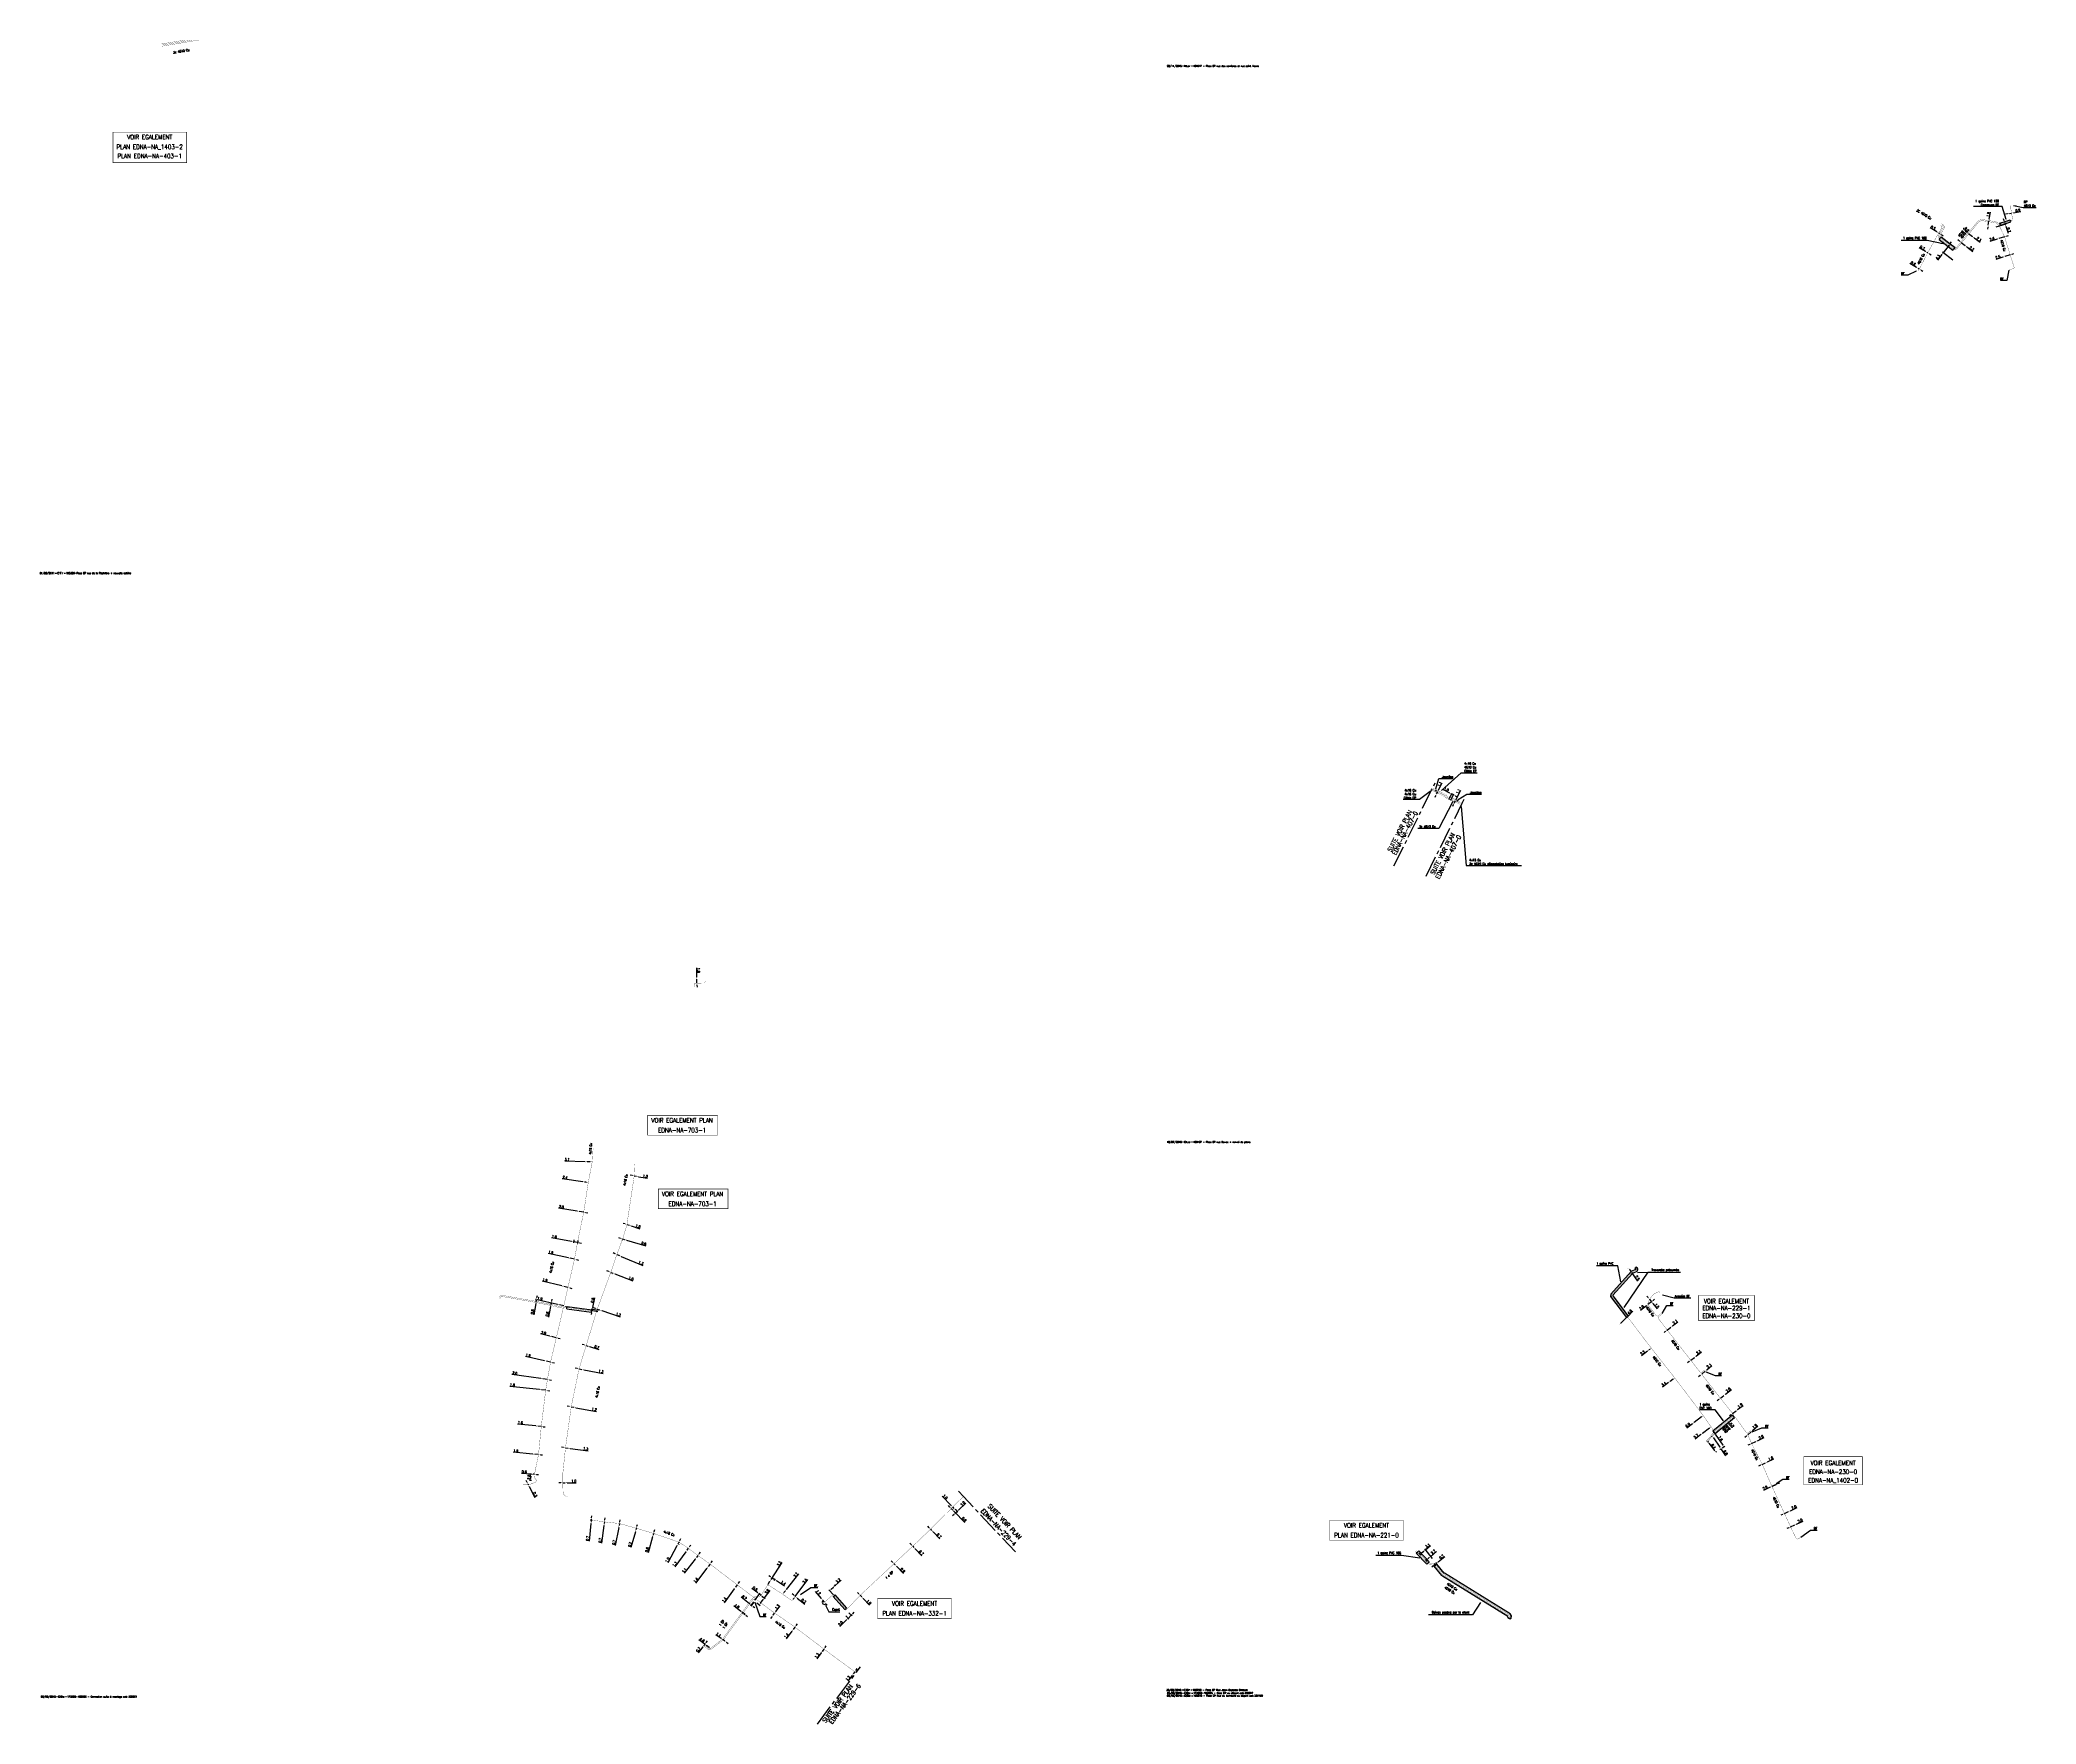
# Model space of a CAD drawing. Header units: millimetres. Extents: x 185011 to 185897, y 128253 to 129000.
import ezdxf
from ezdxf.enums import TextEntityAlignment as Align

# ---------------------------------------------------------------- set-up
doc = ezdxf.new("R2010")
doc.units = ezdxf.units.MM
doc.header["$PDMODE"] = 34
for name, pattern in [('CENTER2', [28.575, 19.05, -3.175, 3.175, -3.175]), ('E_ST_AL', [2000, 1000, 1000]), ('E_ST_CU', [2000, 1000, 1000])]:
    doc.linetypes.add(name, pattern=pattern)
doc.layers.get('0').update_dxf_attribs({"linetype": 'CONTINUOUS'})
doc.layers.get('DEFPOINTS').update_dxf_attribs({"linetype": 'CONTINUOUS'})
for name, color, linetype in [('E_100', 3, 'CONTINUOUS'), ('E_300', 7, 'CONTINUOUS'), ('E_400', 7, 'CONTINUOUS'), ('E_930', 7, 'CONTINUOUS')]:
    doc.layers.add(name, color=color, linetype=linetype)
doc.layers.add('E_910', color=7, linetype='CONTINUOUS', plot=False)
doc.styles.add('M_ROMANS', font='ROMANS.shx', dxfattribs={"width": 0.75})
doc.styles.get("Standard").update_dxf_attribs({"font": 'romans.shx', "width": 0.85})
doc.dimstyles.get("Standard").update_dxf_attribs({"dimtxt": 1.5, "dimasz": 1.2, "dimexe": 0.625, "dimexo": 0.625, "dimgap": 0.25, "dimtad": 1, "dimdec": 1, "dimzin": 0, "dimdsep": 46, "dimtxsty": 'Standard', "dimcen": -0.5, "dimadec": 0, "dimazin": 0, "dimtfac": 1, "dimtdec": 1, "dimtmove": 0, "dimatfit": 3, "dimfxl": 0, "dimtolj": 1, "dimtzin": 0, "dimarcsym": 0})

# ---------------------------------------------------------------- blocks, each defined once
blk = doc.blocks.new('*D0')
at = {"layer": 'DEFPOINTS', "color": 0, "linetype": 'Continuous', "transparency": 16777216}
for p in [(185313.85, 128290.25), (185314.75, 128289.62), (185314.75, 128289.62)]:
    blk.add_point(p, dxfattribs=at)
at = {"layer": 'E_100', "color": 0, "linetype": 'Continuous', "lineweight": -2, "transparency": 16777216}
for p, q in [((185313.11, 128290.77), (185310.77, 128292.42)), ((185314.75, 128289.62), (185313.85, 128290.25)), ((185315.49, 128289.1), (185316.22, 128288.58))]:
    blk.add_line(p, q, dxfattribs=at)
at = {"layer": 'E_100', "color": 0, "linetype": 'Continuous', "transparency": 16777216}
for points in [[(185313.2, 128290.89), (185313.03, 128290.64), (185313.85, 128290.25)], [(185315.57, 128289.22), (185315.4, 128288.98), (185314.75, 128289.62)]]:
    blk.add_solid(points, dxfattribs=at)
at = {"layer": 'E_100', "color": 0, "linetype": 'Continuous', "transparency": 16777216, "insert": (185312, 128292.46), "char_height": 1.125, "attachment_point": 5, "rotation": 324.89276}
blk.add_mtext('\\A1;1.1', dxfattribs=at)
blk = doc.blocks.new('*D1')
at = {"layer": 'DEFPOINTS', "color": 0, "linetype": 'Continuous', "transparency": 16777216}
for p in [(185305.89, 128288.22), (185305.89, 128288.22), (185308.58, 128286.19)]:
    blk.add_point(p, dxfattribs=at)
at = {"layer": 'E_100', "color": 0, "linetype": 'Continuous', "lineweight": -2, "transparency": 16777216}
for p, q in [((185305.89, 128288.22), (185303.28, 128290.2)), ((185307.86, 128286.73), (185306.61, 128287.68))]:
    blk.add_line(p, q, dxfattribs=at)
at = {"layer": 'E_100', "color": 0, "linetype": 'Continuous', "transparency": 16777216}
for points in [[(185306.7, 128287.8), (185306.52, 128287.56), (185305.89, 128288.22)], [(185307.95, 128286.85), (185307.77, 128286.61), (185308.58, 128286.19)]]:
    blk.add_solid(points, dxfattribs=at)
at = {"layer": 'E_100', "color": 0, "linetype": 'Continuous', "transparency": 16777216, "insert": (185304.68, 128290.08), "char_height": 1.125, "attachment_point": 5, "rotation": 322.85954}
blk.add_mtext('\\A1;4.6', dxfattribs=at)
blk = doc.blocks.new('*D2')
at = {"layer": 'DEFPOINTS', "color": 0, "linetype": 'Continuous', "transparency": 16777216}
for p in [(185305.49, 128287.71), (185305.89, 128288.22), (185305.89, 128288.22)]:
    blk.add_point(p, dxfattribs=at)
at = {"layer": 'E_100', "color": 0, "linetype": 'Continuous', "lineweight": -2, "transparency": 16777216}
for p, q in [((185304.93, 128287), (185302.91, 128284.42)), ((185305.89, 128288.22), (185305.49, 128287.71)), ((185306.45, 128288.93), (185307, 128289.64))]:
    blk.add_line(p, q, dxfattribs=at)
at = {"layer": 'E_100', "color": 0, "linetype": 'Continuous', "transparency": 16777216}
for points in [[(185304.82, 128287.1), (185305.05, 128286.91), (185305.49, 128287.71)], [(185306.33, 128289.02), (185306.56, 128288.84), (185305.89, 128288.22)]]:
    blk.add_solid(points, dxfattribs=at)
at = {"layer": 'E_100', "color": 0, "linetype": 'Continuous', "transparency": 16777216, "insert": (185303.05, 128285.82), "char_height": 1.125, "attachment_point": 5, "rotation": 51.87468}
blk.add_mtext('\\A1;0.7', dxfattribs=at)
blk = doc.blocks.new('*D3')
at = {"layer": 'DEFPOINTS', "color": 0, "linetype": 'Continuous', "transparency": 16777216}
for p in [(185323.06, 128302.81), (185323.44, 128301.65), (185323.86, 128302.21)]:
    blk.add_point(p, dxfattribs=at)
at = {"layer": 'E_100', "color": 0, "linetype": 'Continuous', "lineweight": -2, "transparency": 16777216}
for p, q in [((185321.92, 128302.79), (185318.8, 128305.17)), ((185322.78, 128302.44), (185322.36, 128301.88)), ((185323.44, 128301.65), (185322.64, 128302.25)), ((185323.58, 128301.83), (185323.15, 128301.27)), ((185324.15, 128301.1), (185324.87, 128300.56))]:
    blk.add_line(p, q, dxfattribs=at)
at = {"layer": 'E_100', "color": 0, "linetype": 'Continuous', "transparency": 16777216}
for points in [[(185322.01, 128302.91), (185321.83, 128302.67), (185322.64, 128302.25)], [(185324.24, 128301.22), (185324.06, 128300.98), (185323.44, 128301.65)]]:
    blk.add_solid(points, dxfattribs=at)
at = {"layer": 'E_100', "color": 0, "linetype": 'Continuous', "transparency": 16777216, "insert": (185320.14, 128305.09), "char_height": 1.125, "attachment_point": 5, "rotation": 322.79755}
blk.add_mtext('\\A1;1.0', dxfattribs=at)
blk = doc.blocks.new('*D4')
at = {"layer": 'DEFPOINTS', "color": 0, "linetype": 'Continuous', "transparency": 16777216}
for p in [(185346.02, 128309.39), (185346.18, 128309.27), (185346.18, 128309.27)]:
    blk.add_point(p, dxfattribs=at)
at = {"layer": 'E_100', "color": 0, "linetype": 'Continuous', "lineweight": -2, "transparency": 16777216}
for p, q in [((185345.32, 128309.95), (185344.61, 128310.51)), ((185346.02, 128309.39), (185346.18, 128309.27)), ((185346.88, 128308.71), (185350.23, 128306.05))]:
    blk.add_line(p, q, dxfattribs=at)
at = {"layer": 'E_100', "color": 0, "linetype": 'Continuous', "transparency": 16777216}
for points in [[(185345.41, 128310.07), (185345.22, 128309.84), (185346.02, 128309.39)], [(185346.97, 128308.82), (185346.79, 128308.59), (185346.18, 128309.27)]]:
    blk.add_solid(points, dxfattribs=at)
at = {"layer": 'E_100', "color": 0, "linetype": 'Continuous', "transparency": 16777216, "insert": (185349.76, 128307.37), "char_height": 1.125, "attachment_point": 5, "rotation": 321.48616}
blk.add_mtext('\\A1;0.2', dxfattribs=at)
blk = doc.blocks.new('*D5')
at = {"layer": 'DEFPOINTS', "color": 0, "linetype": 'Continuous', "transparency": 16777216}
for p in [(185344.6, 128307.46), (185346.02, 128309.39), (185346.02, 128309.39)]:
    blk.add_point(p, dxfattribs=at)
at = {"layer": 'E_100', "color": 0, "linetype": 'Continuous', "lineweight": -2, "transparency": 16777216}
for p, q in [((185346.02, 128309.39), (185351.52, 128316.86)), ((185344.22, 128307.74), (185344.22, 128307.74)), ((185345.13, 128308.19), (185345.48, 128308.67)), ((185345.64, 128309.67), (185345.64, 128309.67))]:
    blk.add_line(p, q, dxfattribs=at)
at = {"layer": 'E_100', "color": 0, "linetype": 'Continuous', "transparency": 16777216}
for points in [[(185345.01, 128308.28), (185345.25, 128308.1), (185344.59, 128307.46)], [(185345.36, 128308.76), (185345.6, 128308.58), (185346.02, 128309.39)]]:
    blk.add_solid(points, dxfattribs=at)
at = {"layer": 'E_100', "color": 0, "linetype": 'Continuous', "transparency": 16777216, "insert": (185350.2, 128316.33), "char_height": 1.125, "attachment_point": 5, "rotation": 53.61459}
blk.add_mtext('\\A1;2.4', dxfattribs=at)
blk = doc.blocks.new('*D6')
at = {"layer": 'DEFPOINTS', "color": 0, "linetype": 'Continuous', "transparency": 16777216}
for p in [(185340.43, 128310.39), (185342.11, 128312.5), (185342.11, 128312.5)]:
    blk.add_point(p, dxfattribs=at)
at = {"layer": 'E_100', "color": 0, "linetype": 'Continuous', "lineweight": -2, "transparency": 16777216}
for p, q in [((185342.11, 128312.5), (185347.64, 128319.45)), ((185340.99, 128311.09), (185341.55, 128311.8))]:
    blk.add_line(p, q, dxfattribs=at)
at = {"layer": 'E_100', "color": 0, "linetype": 'Continuous', "transparency": 16777216}
for points in [[(185340.87, 128311.18), (185341.11, 128311), (185340.43, 128310.39)], [(185341.43, 128311.89), (185341.67, 128311.7), (185342.11, 128312.5)]]:
    blk.add_solid(points, dxfattribs=at)
at = {"layer": 'E_100', "color": 0, "linetype": 'Continuous', "transparency": 16777216, "insert": (185346.31, 128318.99), "char_height": 1.125, "attachment_point": 5, "rotation": 51.50609}
blk.add_mtext('\\A1;2.7', dxfattribs=at)
blk = doc.blocks.new('*D7')
at = {"layer": 'DEFPOINTS', "color": 0, "linetype": 'Continuous', "transparency": 16777216}
for p in [(185335.28, 128316.89), (185336.46, 128316.14), (185336.95, 128316.9)]:
    blk.add_point(p, dxfattribs=at)
at = {"layer": 'E_100', "color": 0, "linetype": 'Continuous', "lineweight": -2, "transparency": 16777216}
for p, q in [((185335.01, 128318.14), (185334.25, 128318.62)), ((185335.54, 128317.29), (185336.02, 128318.05)), ((185335.77, 128317.65), (185336.95, 128316.9)), ((185336.72, 128316.53), (185337.2, 128317.29)), ((185337.71, 128316.41), (185341.22, 128314.17))]:
    blk.add_line(p, q, dxfattribs=at)
at = {"layer": 'E_100', "color": 0, "linetype": 'Continuous', "transparency": 16777216}
for points in [[(185335.09, 128318.26), (185334.93, 128318.01), (185335.77, 128317.65)], [(185337.79, 128316.54), (185337.63, 128316.29), (185336.95, 128316.9)]]:
    blk.add_solid(points, dxfattribs=at)
at = {"layer": 'E_100', "color": 0, "linetype": 'Continuous', "transparency": 16777216, "insert": (185340.66, 128315.42), "char_height": 1.125, "attachment_point": 5, "rotation": 327.45204}
blk.add_mtext('\\A1;1.4', dxfattribs=at)
blk = doc.blocks.new('*D8')
at = {"layer": 'DEFPOINTS', "color": 0, "linetype": 'Continuous', "transparency": 16777216}
for p in [(185333.51, 128314.11), (185335.28, 128316.89), (185335.28, 128316.89)]:
    blk.add_point(p, dxfattribs=at)
at = {"layer": 'E_100', "color": 0, "linetype": 'Continuous', "lineweight": -2, "transparency": 16777216}
for p, q in [((185335.28, 128316.89), (185340.13, 128324.48)), ((185333.99, 128314.87), (185334.8, 128316.13))]:
    blk.add_line(p, q, dxfattribs=at)
at = {"layer": 'E_100', "color": 0, "linetype": 'Continuous', "transparency": 16777216}
for points in [[(185333.87, 128314.95), (185334.12, 128314.79), (185333.51, 128314.11)], [(185334.67, 128316.21), (185334.93, 128316.05), (185335.28, 128316.89)]]:
    blk.add_solid(points, dxfattribs=at)
at = {"layer": 'E_100', "color": 0, "linetype": 'Continuous', "transparency": 16777216, "insert": (185338.86, 128323.88), "char_height": 1.125, "attachment_point": 5, "rotation": 57.45204}
blk.add_mtext('\\A1;3.3', dxfattribs=at)
blk = doc.blocks.new('*D9')
at = {"layer": 'DEFPOINTS', "color": 0, "linetype": 'Continuous', "transparency": 16777216}
for p in [(185319.49, 128313.45), (185319.49, 128313.45), (185320.29, 128314.54)]:
    blk.add_point(p, dxfattribs=at)
at = {"layer": 'E_100', "color": 0, "linetype": 'Continuous', "lineweight": -2, "transparency": 16777216}
for p, q in [((185318.96, 128312.73), (185314.46, 128306.56)), ((185320.29, 128314.54), (185319.49, 128313.45)), ((185320.82, 128315.27), (185321.35, 128316))]:
    blk.add_line(p, q, dxfattribs=at)
at = {"layer": 'E_100', "color": 0, "linetype": 'Continuous', "transparency": 16777216}
for points in [[(185318.84, 128312.82), (185319.09, 128312.64), (185319.49, 128313.45)], [(185320.7, 128315.36), (185320.94, 128315.18), (185320.29, 128314.54)]]:
    blk.add_solid(points, dxfattribs=at)
at = {"layer": 'E_100', "color": 0, "linetype": 'Continuous', "transparency": 16777216, "insert": (185314.53, 128307.92), "char_height": 1.125, "attachment_point": 5, "rotation": 53.88698}
blk.add_mtext('\\A1;1.4', dxfattribs=at)
blk = doc.blocks.new('*D10')
at = {"layer": 'DEFPOINTS', "color": 0, "linetype": 'Continuous', "transparency": 16777216}
for p in [(185307.36, 128322.65), (185307.36, 128322.65), (185308.21, 128323.76)]:
    blk.add_point(p, dxfattribs=at)
at = {"layer": 'E_100', "color": 0, "linetype": 'Continuous', "lineweight": -2, "transparency": 16777216}
for p, q in [((185306.82, 128321.93), (185301.78, 128315.3)), ((185308.21, 128323.76), (185307.36, 128322.65)), ((185308.76, 128324.48), (185309.3, 128325.19))]:
    blk.add_line(p, q, dxfattribs=at)
at = {"layer": 'E_100', "color": 0, "linetype": 'Continuous', "transparency": 16777216}
for points in [[(185306.7, 128322.02), (185306.94, 128321.84), (185307.36, 128322.65)], [(185308.64, 128324.57), (185308.88, 128324.38), (185308.21, 128323.76)]]:
    blk.add_solid(points, dxfattribs=at)
at = {"layer": 'E_100', "color": 0, "linetype": 'Continuous', "transparency": 16777216, "insert": (185301.87, 128316.67), "char_height": 1.125, "attachment_point": 5, "rotation": 52.72721}
blk.add_mtext('\\A1;1.4', dxfattribs=at)
blk = doc.blocks.new('*D11')
at = {"layer": 'DEFPOINTS', "color": 0, "linetype": 'Continuous', "transparency": 16777216}
for p in [(185302.15, 128326.7), (185302.15, 128326.7), (185302.83, 128327.56)]:
    blk.add_point(p, dxfattribs=at)
at = {"layer": 'E_100', "color": 0, "linetype": 'Continuous', "lineweight": -2, "transparency": 16777216}
for p, q in [((185303.38, 128328.28), (185303.93, 128328.99)), ((185301.6, 128325.99), (185296.74, 128319.74)), ((185302.83, 128327.56), (185302.15, 128326.7))]:
    blk.add_line(p, q, dxfattribs=at)
at = {"layer": 'E_100', "color": 0, "linetype": 'Continuous', "transparency": 16777216}
for points in [[(185303.26, 128328.37), (185303.5, 128328.18), (185302.83, 128327.56)], [(185301.48, 128326.08), (185301.72, 128325.89), (185302.15, 128326.7)]]:
    blk.add_solid(points, dxfattribs=at)
at = {"layer": 'E_100', "color": 0, "linetype": 'Continuous', "transparency": 16777216, "insert": (185296.76, 128320.98), "char_height": 1.125, "attachment_point": 5, "rotation": 52.12835}
blk.add_mtext('\\A1;1.1', dxfattribs=at)
blk = doc.blocks.new('*D12')
at = {"layer": 'DEFPOINTS', "color": 0, "linetype": 'Continuous', "transparency": 16777216}
for p in [(185297.91, 128329.89), (185297.91, 128329.89), (185298.56, 128330.78)]:
    blk.add_point(p, dxfattribs=at)
at = {"layer": 'E_100', "color": 0, "linetype": 'Continuous', "lineweight": -2, "transparency": 16777216}
for p, q in [((185297.38, 128329.16), (185292.57, 128322.57)), ((185298.56, 128330.78), (185297.91, 128329.89)), ((185298.29, 128329.62), (185298.29, 128329.61)), ((185298.94, 128330.51), (185298.94, 128330.5)), ((185299.09, 128331.51), (185299.62, 128332.23))]:
    blk.add_line(p, q, dxfattribs=at)
at = {"layer": 'E_100', "color": 0, "linetype": 'Continuous', "transparency": 16777216}
for points in [[(185297.26, 128329.25), (185297.51, 128329.07), (185297.91, 128329.89)], [(185298.97, 128331.59), (185299.21, 128331.42), (185298.56, 128330.78)]]:
    blk.add_solid(points, dxfattribs=at)
at = {"layer": 'E_100', "color": 0, "linetype": 'Continuous', "transparency": 16777216, "insert": (185292.55, 128323.8), "char_height": 1.125, "attachment_point": 5, "rotation": 53.88064}
blk.add_mtext('\\A1;1.1', dxfattribs=at)
blk = doc.blocks.new('*D13')
at = {"layer": 'DEFPOINTS', "color": 0, "linetype": 'Continuous', "transparency": 16777216}
for p in [(185293.89, 128332.61), (185293.91, 128332.6), (185294.36, 128333.49)]:
    blk.add_point(p, dxfattribs=at)
at = {"layer": 'E_100', "color": 0, "linetype": 'Continuous', "lineweight": -2, "transparency": 16777216}
for p, q in [((185293.49, 128331.81), (185289.49, 128324.28)), ((185294.38, 128333.49), (185293.91, 128332.6)), ((185294.31, 128332.39), (185294.32, 128332.38)), ((185294.78, 128333.27), (185294.79, 128333.27)), ((185294.8, 128334.28), (185295.22, 128335.08))]:
    blk.add_line(p, q, dxfattribs=at)
at = {"layer": 'E_100', "color": 0, "linetype": 'Continuous', "transparency": 16777216}
for points in [[(185293.35, 128331.88), (185293.62, 128331.74), (185293.91, 128332.6)], [(185294.67, 128334.35), (185294.93, 128334.21), (185294.38, 128333.49)]]:
    blk.add_solid(points, dxfattribs=at)
at = {"layer": 'E_100', "color": 0, "linetype": 'Continuous', "transparency": 16777216, "insert": (185289.35, 128325.62), "char_height": 1.125, "attachment_point": 5, "rotation": 62.03932}
blk.add_mtext('\\A1;1.0', dxfattribs=at)
blk = doc.blocks.new('*D14')
at = {"layer": 'DEFPOINTS', "color": 0, "linetype": 'Continuous', "transparency": 16777216}
for p in [(185282.96, 128336.65), (185282.96, 128336.65), (185283.16, 128337.37)]:
    blk.add_point(p, dxfattribs=at)
at = {"layer": 'E_100', "color": 0, "linetype": 'Continuous', "lineweight": -2, "transparency": 16777216}
for p, q in [((185283.16, 128337.37), (185282.96, 128336.65)), ((185283.41, 128338.24), (185283.66, 128339.1)), ((185282.71, 128335.79), (185280.69, 128328.78))]:
    blk.add_line(p, q, dxfattribs=at)
at = {"layer": 'E_100', "color": 0, "linetype": 'Continuous', "transparency": 16777216}
for points in [[(185282.56, 128335.83), (185282.85, 128335.75), (185282.96, 128336.65)], [(185283.27, 128338.28), (185283.56, 128338.2), (185283.16, 128337.37)]]:
    blk.add_solid(points, dxfattribs=at)
at = {"layer": 'E_100', "color": 0, "linetype": 'Continuous', "transparency": 16777216, "insert": (185280.3, 128330.13), "char_height": 1.125, "attachment_point": 5, "rotation": 73.95822}
blk.add_mtext('\\A1;0.8', dxfattribs=at)
blk = doc.blocks.new('*D15')
at = {"layer": 'DEFPOINTS', "color": 0, "linetype": 'Continuous', "transparency": 16777216}
for p in [(185275.31, 128338.99), (185275.31, 128338.99), (185275.5, 128339.67)]:
    blk.add_point(p, dxfattribs=at)
at = {"layer": 'E_100', "color": 0, "linetype": 'Continuous', "lineweight": -2, "transparency": 16777216}
for p, q in [((185275.06, 128338.13), (185273.08, 128331.11)), ((185275.5, 128339.67), (185275.31, 128338.99)), ((185275.74, 128340.53), (185275.99, 128341.4))]:
    blk.add_line(p, q, dxfattribs=at)
at = {"layer": 'E_100', "color": 0, "linetype": 'Continuous', "transparency": 16777216}
for points in [[(185274.92, 128338.17), (185275.21, 128338.09), (185275.31, 128338.99)], [(185275.6, 128340.57), (185275.89, 128340.49), (185275.5, 128339.67)]]:
    blk.add_solid(points, dxfattribs=at)
at = {"layer": 'E_100', "color": 0, "linetype": 'Continuous', "transparency": 16777216, "insert": (185272.68, 128332.45), "char_height": 1.125, "attachment_point": 5, "rotation": 74.2137}
blk.add_mtext('\\A1;0.7', dxfattribs=at)
blk = doc.blocks.new('*D16')
at = {"layer": 'DEFPOINTS', "color": 0, "linetype": 'Continuous', "transparency": 16777216}
for p in [(185261.26, 128341.81), (185261.26, 128341.81), (185261.35, 128342.51)]:
    blk.add_point(p, dxfattribs=at)
at = {"layer": 'E_100', "color": 0, "linetype": 'Continuous', "lineweight": -2, "transparency": 16777216}
for p, q in [((185261.14, 128340.92), (185260.08, 128333.02)), ((185261.35, 128342.51), (185261.26, 128341.81)), ((185261.47, 128343.4), (185261.59, 128344.29))]:
    blk.add_line(p, q, dxfattribs=at)
at = {"layer": 'E_100', "color": 0, "linetype": 'Continuous', "transparency": 16777216}
for points in [[(185260.99, 128340.94), (185261.29, 128340.9), (185261.26, 128341.81)], [(185261.32, 128343.42), (185261.62, 128343.38), (185261.35, 128342.51)]]:
    blk.add_solid(points, dxfattribs=at)
at = {"layer": 'E_100', "color": 0, "linetype": 'Continuous', "transparency": 16777216, "insert": (185259.49, 128334.3), "char_height": 1.125, "attachment_point": 5, "rotation": 82.34245}
blk.add_mtext('\\A1;0.7', dxfattribs=at)
blk = doc.blocks.new('*D17')
at = {"layer": 'DEFPOINTS', "color": 0, "linetype": 'Continuous', "transparency": 16777216}
for p in [(185267.85, 128340.93), (185267.85, 128340.93), (185267.99, 128341.62)]:
    blk.add_point(p, dxfattribs=at)
at = {"layer": 'E_100', "color": 0, "linetype": 'Continuous', "lineweight": -2, "transparency": 16777216}
for p, q in [((185267.68, 128340.05), (185266.11, 128332.05)), ((185267.99, 128341.62), (185267.85, 128340.93)), ((185268.16, 128342.5), (185268.33, 128343.38))]:
    blk.add_line(p, q, dxfattribs=at)
at = {"layer": 'E_100', "color": 0, "linetype": 'Continuous', "transparency": 16777216}
for points in [[(185267.53, 128340.08), (185267.83, 128340.02), (185267.85, 128340.93)], [(185268.01, 128342.53), (185268.31, 128342.47), (185267.99, 128341.62)]]:
    blk.add_solid(points, dxfattribs=at)
at = {"layer": 'E_100', "color": 0, "linetype": 'Continuous', "transparency": 16777216, "insert": (185265.6, 128333.36), "char_height": 1.125, "attachment_point": 5, "rotation": 78.91197}
blk.add_mtext('\\A1;0.7', dxfattribs=at)
blk = doc.blocks.new('*D18')
at = {"layer": 'DEFPOINTS', "color": 0, "linetype": 'Continuous', "transparency": 16777216}
for p in [(185255.45, 128342.64), (185255.45, 128342.64), (185255.52, 128343.33)]:
    blk.add_point(p, dxfattribs=at)
at = {"layer": 'E_100', "color": 0, "linetype": 'Continuous', "lineweight": -2, "transparency": 16777216}
for p, q in [((185255.35, 128341.74), (185254.52, 128333.89)), ((185255.52, 128343.33), (185255.45, 128342.64)), ((185255.61, 128344.23), (185255.71, 128345.12))]:
    blk.add_line(p, q, dxfattribs=at)
at = {"layer": 'E_100', "color": 0, "linetype": 'Continuous', "transparency": 16777216}
for points in [[(185255.2, 128341.76), (185255.5, 128341.73), (185255.45, 128342.64)], [(185255.47, 128344.25), (185255.76, 128344.21), (185255.52, 128343.33)]]:
    blk.add_solid(points, dxfattribs=at)
at = {"layer": 'E_100', "color": 0, "linetype": 'Continuous', "transparency": 16777216, "insert": (185253.9, 128335.15), "char_height": 1.125, "attachment_point": 5, "rotation": 83.97632}
blk.add_mtext('\\A1;0.7', dxfattribs=at)
blk = doc.blocks.new('*D19')
at = {"layer": 'DEFPOINTS', "color": 0, "linetype": 'Continuous', "transparency": 16777216}
for p in [(185336.14, 128301.06), (185336.14, 128301.06), (185336.87, 128302.02)]:
    blk.add_point(p, dxfattribs=at)
at = {"layer": 'E_100', "color": 0, "linetype": 'Continuous', "lineweight": -2, "transparency": 16777216}
for p, q in [((185336.14, 128301.06), (185336.87, 128302.02)), ((185337.41, 128302.74), (185339.31, 128305.24)), ((185335.6, 128300.35), (185335.05, 128299.63))]:
    blk.add_line(p, q, dxfattribs=at)
at = {"layer": 'E_100', "color": 0, "linetype": 'Continuous', "transparency": 16777216}
for points in [[(185335.48, 128300.44), (185335.72, 128300.26), (185336.14, 128301.06)], [(185337.29, 128302.83), (185337.53, 128302.64), (185336.87, 128302.02)]]:
    blk.add_solid(points, dxfattribs=at)
at = {"layer": 'E_100', "color": 0, "linetype": 'Continuous', "transparency": 16777216, "insert": (185338.04, 128304.8), "char_height": 1.125, "attachment_point": 5, "rotation": 52.79755}
blk.add_mtext('\\A1;1.2', dxfattribs=at)
blk = doc.blocks.new('*D20')
at = {"layer": 'DEFPOINTS', "color": 0, "linetype": 'Continuous', "transparency": 16777216}
for p in [(185345.06, 128294.67), (185345.06, 128294.67), (185345.89, 128295.79)]:
    blk.add_point(p, dxfattribs=at)
at = {"layer": 'E_100', "color": 0, "linetype": 'Continuous', "lineweight": -2, "transparency": 16777216}
for p, q in [((185344.52, 128293.95), (185342.03, 128290.61)), ((185345.89, 128295.79), (185345.06, 128294.67)), ((185346.43, 128296.51), (185346.97, 128297.23))]:
    blk.add_line(p, q, dxfattribs=at)
at = {"layer": 'E_100', "color": 0, "linetype": 'Continuous', "transparency": 16777216}
for points in [[(185344.4, 128294.04), (185344.64, 128293.86), (185345.06, 128294.67)], [(185346.31, 128296.6), (185346.55, 128296.42), (185345.89, 128295.79)]]:
    blk.add_solid(points, dxfattribs=at)
at = {"layer": 'E_100', "color": 0, "linetype": 'Continuous', "transparency": 16777216, "insert": (185342.11, 128291.97), "char_height": 1.125, "attachment_point": 5, "rotation": 53.27441}
blk.add_mtext('\\A1;1.4', dxfattribs=at)
blk = doc.blocks.new('*D21')
at = {"layer": 'DEFPOINTS', "color": 0, "linetype": 'Continuous', "transparency": 16777216}
for p in [(185357.99, 128285.05), (185357.99, 128285.04), (185358.72, 128286.06)]:
    blk.add_point(p, dxfattribs=at)
at = {"layer": 'E_100', "color": 0, "linetype": 'Continuous', "lineweight": -2, "transparency": 16777216}
for p, q in [((185357.46, 128284.32), (185355.6, 128281.78)), ((185358.73, 128286.05), (185357.99, 128285.04)), ((185358.36, 128284.77), (185358.37, 128284.77)), ((185359.1, 128285.78), (185359.11, 128285.78)), ((185359.26, 128286.78), (185359.79, 128287.5))]:
    blk.add_line(p, q, dxfattribs=at)
at = {"layer": 'E_100', "color": 0, "linetype": 'Continuous', "transparency": 16777216}
for points in [[(185357.34, 128284.41), (185357.58, 128284.23), (185357.99, 128285.04)], [(185359.14, 128286.87), (185359.38, 128286.69), (185358.73, 128286.05)]]:
    blk.add_solid(points, dxfattribs=at)
at = {"layer": 'E_100', "color": 0, "linetype": 'Continuous', "transparency": 16777216, "insert": (185355.66, 128283.13), "char_height": 1.125, "attachment_point": 5, "rotation": 53.78685}
blk.add_mtext('\\A1;1.3', dxfattribs=at)
blk = doc.blocks.new('*D22')
at = {"layer": 'DEFPOINTS', "color": 0, "linetype": 'Continuous', "transparency": 16777216}
for p in [(185371.73, 128275), (185371.73, 128275), (185372.45, 128275.96)]:
    blk.add_point(p, dxfattribs=at)
at = {"layer": 'E_100', "color": 0, "linetype": 'Continuous', "lineweight": -2, "transparency": 16777216}
for p, q in [((185372.45, 128275.96), (185371.73, 128275)), ((185373, 128276.68), (185373.54, 128277.4)), ((185371.19, 128274.29), (185369.3, 128271.77))]:
    blk.add_line(p, q, dxfattribs=at)
at = {"layer": 'E_100', "color": 0, "linetype": 'Continuous', "transparency": 16777216}
for points in [[(185371.07, 128274.38), (185371.31, 128274.2), (185371.73, 128275)], [(185372.88, 128276.77), (185373.12, 128276.59), (185372.45, 128275.96)]]:
    blk.add_solid(points, dxfattribs=at)
at = {"layer": 'E_100', "color": 0, "linetype": 'Continuous', "transparency": 16777216, "insert": (185369.38, 128273.12), "char_height": 1.125, "attachment_point": 5, "rotation": 53.06291}
blk.add_mtext('\\A1;1.2', dxfattribs=at)
blk = doc.blocks.new('*D23')
at = {"layer": 'DEFPOINTS', "color": 0, "linetype": 'Continuous', "transparency": 16777216}
for p in [(185358.24, 128307.77), (185358.24, 128307.77), (185359.02, 128306.86)]:
    blk.add_point(p, dxfattribs=at)
at = {"layer": 'E_100', "color": 0, "linetype": 'Continuous', "lineweight": -2, "transparency": 16777216}
for p, q in [((185357.65, 128308.45), (185354.97, 128311.57)), ((185359.02, 128306.86), (185358.24, 128307.77)), ((185359.61, 128306.17), (185360.19, 128305.49))]:
    blk.add_line(p, q, dxfattribs=at)
at = {"layer": 'E_100', "color": 0, "linetype": 'Continuous', "transparency": 16777216}
for points in [[(185357.76, 128308.55), (185357.54, 128308.35), (185358.24, 128307.77)], [(185359.72, 128306.27), (185359.49, 128306.08), (185359.02, 128306.86)]]:
    blk.add_solid(points, dxfattribs=at)
at = {"layer": 'E_100', "color": 0, "linetype": 'Continuous', "transparency": 16777216, "insert": (185356.26, 128311.21), "char_height": 1.125, "attachment_point": 5, "rotation": 310.72156}
blk.add_mtext('\\A1;1.2', dxfattribs=at)
blk = doc.blocks.new('*D24')
at = {"layer": 'DEFPOINTS', "color": 0, "linetype": 'Continuous', "transparency": 16777216}
for p in [(185368.06, 128301.09), (185369.48, 128302.49), (185369.44, 128299.69)]:
    blk.add_point(p, dxfattribs=at)
at = {"layer": 'E_100', "color": 0, "linetype": 'Continuous', "lineweight": -2, "transparency": 16777216}
for p, q in [((185370.86, 128301.09), (185369.44, 128299.69)), ((185369.81, 128302.16), (185371.19, 128300.76)), ((185371.5, 128301.73), (185372.14, 128302.36)), ((185368.8, 128299.06), (185365.75, 128296.06)), ((185368.39, 128300.75), (185369.77, 128299.36))]:
    blk.add_line(p, q, dxfattribs=at)
at = {"layer": 'E_100', "color": 0, "linetype": 'Continuous', "transparency": 16777216}
for points in [[(185371.4, 128301.83), (185371.61, 128301.62), (185370.86, 128301.09)], [(185368.69, 128299.16), (185368.9, 128298.95), (185369.44, 128299.69)]]:
    blk.add_solid(points, dxfattribs=at)
at = {"layer": 'E_100', "color": 0, "linetype": 'Continuous', "transparency": 16777216, "insert": (185366.07, 128297.43), "char_height": 1.125, "attachment_point": 5, "rotation": 44.59596}
blk.add_mtext('\\A1;2.0', dxfattribs=at)
blk = doc.blocks.new('*D25')
at = {"layer": 'DEFPOINTS', "color": 0, "linetype": 'Continuous', "transparency": 16777216}
for p in [(185374.81, 128309.9), (185375.49, 128309.17), (185375.49, 128309.17)]:
    blk.add_point(p, dxfattribs=at)
at = {"layer": 'E_100', "color": 0, "linetype": 'Continuous', "lineweight": -2, "transparency": 16777216}
for p, q in [((185374.19, 128310.55), (185373.56, 128311.2)), ((185374.81, 128309.9), (185375.49, 128309.17)), ((185376.12, 128308.52), (185378.95, 128305.54))]:
    blk.add_line(p, q, dxfattribs=at)
at = {"layer": 'E_100', "color": 0, "linetype": 'Continuous', "transparency": 16777216}
for points in [[(185374.29, 128310.65), (185374.08, 128310.45), (185374.81, 128309.9)], [(185376.22, 128308.63), (185376.01, 128308.42), (185375.49, 128309.17)]]:
    blk.add_solid(points, dxfattribs=at)
at = {"layer": 'E_100', "color": 0, "linetype": 'Continuous', "transparency": 16777216, "insert": (185378.72, 128306.87), "char_height": 1.125, "attachment_point": 5, "rotation": 313.58559}
blk.add_mtext('\\A1;1.0', dxfattribs=at)
blk = doc.blocks.new('*D27')
at = {"layer": 'DEFPOINTS', "color": 0, "linetype": 'Continuous', "transparency": 16777216}
for p in [(185242.84, 128359.86), (185243.84, 128359.86), (185243.84, 128359.86)]:
    blk.add_point(p, dxfattribs=at)
at = {"layer": 'E_100', "color": 0, "linetype": 'Continuous', "lineweight": -2, "transparency": 16777216}
for p, q in [((185241.94, 128359.86), (185241.04, 128359.86)), ((185242.84, 128359.86), (185243.84, 128359.86)), ((185244.74, 128359.86), (185248.86, 128359.85))]:
    blk.add_line(p, q, dxfattribs=at)
at = {"layer": 'E_100', "color": 0, "linetype": 'Continuous', "transparency": 16777216}
for points in [[(185241.94, 128360.01), (185241.94, 128359.71), (185242.84, 128359.86)], [(185244.74, 128360.01), (185244.74, 128359.71), (185243.84, 128359.86)]]:
    blk.add_solid(points, dxfattribs=at)
at = {"layer": 'E_100', "color": 0, "linetype": 'Continuous', "transparency": 16777216, "insert": (185247.74, 128360.6), "char_height": 1.125, "attachment_point": 5, "rotation": 359.9563}
blk.add_mtext('\\A1;1.0', dxfattribs=at)
blk = doc.blocks.new('*D28')
at = {"layer": 'DEFPOINTS', "color": 0, "linetype": 'Continuous', "transparency": 16777216}
for p in [(185244.07, 128375.41), (185245.3, 128375.24), (185245.3, 128375.24)]:
    blk.add_point(p, dxfattribs=at)
at = {"layer": 'E_100', "color": 0, "linetype": 'Continuous', "lineweight": -2, "transparency": 16777216}
for p, q in [((185243.17, 128375.53), (185242.28, 128375.65)), ((185244.07, 128375.41), (185245.3, 128375.24)), ((185246.2, 128375.12), (185254.05, 128374.05))]:
    blk.add_line(p, q, dxfattribs=at)
at = {"layer": 'E_100', "color": 0, "linetype": 'Continuous', "transparency": 16777216}
for points in [[(185243.19, 128375.68), (185243.15, 128375.38), (185244.07, 128375.41)], [(185246.22, 128375.27), (185246.18, 128374.97), (185245.3, 128375.24)]]:
    blk.add_solid(points, dxfattribs=at)
at = {"layer": 'E_100', "color": 0, "linetype": 'Continuous', "transparency": 16777216, "insert": (185253.04, 128374.95), "char_height": 1.125, "attachment_point": 5, "rotation": 352.2898}
blk.add_mtext('\\A1;1.3', dxfattribs=at)
blk = doc.blocks.new('*D29')
at = {"layer": 'DEFPOINTS', "color": 0, "linetype": 'Continuous', "transparency": 16777216}
for p in [(185246.6, 128393.54), (185247.78, 128393.32), (185247.78, 128393.32)]:
    blk.add_point(p, dxfattribs=at)
at = {"layer": 'E_100', "color": 0, "linetype": 'Continuous', "lineweight": -2, "transparency": 16777216}
for p, q in [((185245.72, 128393.71), (185244.83, 128393.87)), ((185246.6, 128393.54), (185247.78, 128393.32)), ((185246.69, 128394), (185246.69, 128394)), ((185247.87, 128393.78), (185247.87, 128393.78)), ((185248.67, 128393.15), (185257.77, 128391.44))]:
    blk.add_line(p, q, dxfattribs=at)
at = {"layer": 'E_100', "color": 0, "linetype": 'Continuous', "transparency": 16777216}
for points in [[(185245.75, 128393.86), (185245.69, 128393.56), (185246.6, 128393.54)], [(185248.7, 128393.3), (185248.64, 128393.01), (185247.78, 128393.32)]]:
    blk.add_solid(points, dxfattribs=at)
at = {"layer": 'E_100', "color": 0, "linetype": 'Continuous', "transparency": 16777216, "insert": (185256.81, 128392.39), "char_height": 1.125, "attachment_point": 5, "rotation": 349.34445}
blk.add_mtext('\\A1;1.2', dxfattribs=at)
blk = doc.blocks.new('*D30')
at = {"layer": 'DEFPOINTS', "color": 0, "linetype": 'Continuous', "transparency": 16777216}
for p in [(185250.06, 128410.36), (185251.33, 128410.11), (185251.33, 128410.11)]:
    blk.add_point(p, dxfattribs=at)
at = {"layer": 'E_100', "color": 0, "linetype": 'Continuous', "lineweight": -2, "transparency": 16777216}
for p, q in [((185249.17, 128410.52), (185248.29, 128410.69)), ((185250.06, 128410.36), (185251.33, 128410.11)), ((185252.22, 128409.95), (185260.76, 128408.33))]:
    blk.add_line(p, q, dxfattribs=at)
at = {"layer": 'E_100', "color": 0, "linetype": 'Continuous', "transparency": 16777216}
for points in [[(185249.2, 128410.67), (185249.15, 128410.38), (185250.06, 128410.36)], [(185252.25, 128410.09), (185252.19, 128409.8), (185251.33, 128410.11)]]:
    blk.add_solid(points, dxfattribs=at)
at = {"layer": 'E_100', "color": 0, "linetype": 'Continuous', "transparency": 16777216, "insert": (185259.8, 128409.28), "char_height": 1.125, "attachment_point": 5, "rotation": 349.28263}
blk.add_mtext('\\A1;1.3', dxfattribs=at)
blk = doc.blocks.new('*D31')
at = {"layer": 'DEFPOINTS', "color": 0, "linetype": 'Continuous', "transparency": 16777216}
for p in [(185253.23, 128420.73), (185253.9, 128420.53), (185253.9, 128420.53)]:
    blk.add_point(p, dxfattribs=at)
at = {"layer": 'E_100', "color": 0, "linetype": 'Continuous', "lineweight": -2, "transparency": 16777216}
for p, q in [((185252.37, 128421), (185251.51, 128421.26)), ((185253.23, 128420.73), (185253.9, 128420.53)), ((185254.76, 128420.27), (185258.85, 128419.02))]:
    blk.add_line(p, q, dxfattribs=at)
at = {"layer": 'E_100', "color": 0, "linetype": 'Continuous', "transparency": 16777216}
for points in [[(185252.42, 128421.14), (185252.33, 128420.85), (185253.23, 128420.73)], [(185254.81, 128420.41), (185254.72, 128420.12), (185253.9, 128420.53)]]:
    blk.add_solid(points, dxfattribs=at)
at = {"layer": 'E_100', "color": 0, "linetype": 'Continuous', "transparency": 16777216, "insert": (185257.94, 128420.09), "char_height": 1.125, "attachment_point": 5, "rotation": 343.04699}
blk.add_mtext('\\A1;0.7', dxfattribs=at)
blk = doc.blocks.new('*D32')
at = {"layer": 'DEFPOINTS', "color": 0, "linetype": 'Continuous', "transparency": 16777216}
for p in [(185258.16, 128436.9), (185259.3, 128436.51), (185259.3, 128436.51)]:
    blk.add_point(p, dxfattribs=at)
at = {"layer": 'E_100', "color": 0, "linetype": 'Continuous', "lineweight": -2, "transparency": 16777216}
for p, q in [((185257.31, 128437.19), (185256.46, 128437.48)), ((185258.16, 128436.9), (185259.3, 128436.51)), ((185260.15, 128436.22), (185268.36, 128433.43))]:
    blk.add_line(p, q, dxfattribs=at)
at = {"layer": 'E_100', "color": 0, "linetype": 'Continuous', "transparency": 16777216}
for points in [[(185257.36, 128437.33), (185257.26, 128437.04), (185258.16, 128436.9)], [(185260.2, 128436.36), (185260.1, 128436.08), (185259.3, 128436.51)]]:
    blk.add_solid(points, dxfattribs=at)
at = {"layer": 'E_100', "color": 0, "linetype": 'Continuous', "transparency": 16777216, "insert": (185267.54, 128434.5), "char_height": 1.125, "attachment_point": 5, "rotation": 341.24809}
blk.add_mtext('\\A1;1.2', dxfattribs=at)
blk = doc.blocks.new('*D33')
at = {"layer": 'DEFPOINTS', "color": 0, "linetype": 'Continuous', "transparency": 16777216}
for p in [(185266.84, 128461.12), (185267.99, 128460.63), (185268, 128460.65)]:
    blk.add_point(p, dxfattribs=at)
at = {"layer": 'E_100', "color": 0, "linetype": 'Continuous', "lineweight": -2, "transparency": 16777216}
for p, q in [((185266.02, 128461.49), (185265.19, 128461.85)), ((185266.85, 128461.14), (185268, 128460.65)), ((185267.02, 128461.55), (185267.03, 128461.57)), ((185268.17, 128461.06), (185268.18, 128461.08)), ((185268.82, 128460.3), (185278.3, 128456.25))]:
    blk.add_line(p, q, dxfattribs=at)
at = {"layer": 'E_100', "color": 0, "linetype": 'Continuous', "transparency": 16777216}
for points in [[(185266.08, 128461.63), (185265.96, 128461.36), (185266.85, 128461.14)], [(185268.88, 128460.43), (185268.77, 128460.16), (185268, 128460.65)]]:
    blk.add_solid(points, dxfattribs=at)
at = {"layer": 'E_100', "color": 0, "linetype": 'Continuous', "transparency": 16777216, "insert": (185277.56, 128457.38), "char_height": 1.125, "attachment_point": 5, "rotation": 336.85905}
blk.add_mtext('\\A1;1.3', dxfattribs=at)
blk = doc.blocks.new('*D34')
at = {"layer": 'DEFPOINTS', "color": 0, "linetype": 'Continuous', "transparency": 16777216}
for p in [(185264.14, 128453.2), (185265.07, 128452.84), (185265.08, 128452.84)]:
    blk.add_point(p, dxfattribs=at)
at = {"layer": 'E_100', "color": 0, "linetype": 'Continuous', "lineweight": -2, "transparency": 16777216}
for p, q in [((185263.3, 128453.52), (185262.46, 128453.85)), ((185263.97, 128452.76), (185263.97, 128452.76)), ((185264.14, 128453.2), (185265.07, 128452.84)), ((185264.91, 128452.4), (185264.91, 128452.4)), ((185265.91, 128452.51), (185273.95, 128449.4))]:
    blk.add_line(p, q, dxfattribs=at)
at = {"layer": 'E_100', "color": 0, "linetype": 'Continuous', "transparency": 16777216}
for points in [[(185263.36, 128453.66), (185263.25, 128453.38), (185264.14, 128453.2)], [(185265.97, 128452.65), (185265.86, 128452.37), (185265.07, 128452.84)]]:
    blk.add_solid(points, dxfattribs=at)
at = {"layer": 'E_100', "color": 0, "linetype": 'Continuous', "transparency": 16777216, "insert": (185273.18, 128450.5), "char_height": 1.125, "attachment_point": 5, "rotation": 338.83818}
blk.add_mtext('\\A1;1.0', dxfattribs=at)
blk = doc.blocks.new('*D35')
at = {"layer": 'DEFPOINTS', "color": 0, "linetype": 'Continuous', "transparency": 16777216}
for p in [(185269.4, 128468.02), (185270.26, 128467.76), (185270.26, 128467.75)]:
    blk.add_point(p, dxfattribs=at)
at = {"layer": 'E_100', "color": 0, "linetype": 'Continuous', "lineweight": -2, "transparency": 16777216}
for p, q in [((185268.53, 128468.27), (185267.67, 128468.53)), ((185269.26, 128467.57), (185269.26, 128467.56)), ((185269.4, 128468.01), (185270.26, 128467.75)), ((185270.13, 128467.31), (185270.12, 128467.3)), ((185271.12, 128467.49), (185279.7, 128464.91))]:
    blk.add_line(p, q, dxfattribs=at)
at = {"layer": 'E_100', "color": 0, "linetype": 'Continuous', "transparency": 16777216}
for points in [[(185268.58, 128468.41), (185268.49, 128468.12), (185269.4, 128468.01)], [(185271.16, 128467.63), (185271.08, 128467.35), (185270.26, 128467.75)]]:
    blk.add_solid(points, dxfattribs=at)
at = {"layer": 'E_100', "color": 0, "linetype": 'Continuous', "transparency": 16777216, "insert": (185278.8, 128465.96), "char_height": 1.125, "attachment_point": 5, "rotation": 343.25939}
blk.add_mtext('\\A1;0.9', dxfattribs=at)
blk = doc.blocks.new('*D36')
at = {"layer": 'DEFPOINTS', "color": 0, "linetype": 'Continuous', "transparency": 16777216}
for p in [(185271.32, 128474.4), (185272.28, 128474.09), (185272.28, 128474.09)]:
    blk.add_point(p, dxfattribs=at)
at = {"layer": 'E_100', "color": 0, "linetype": 'Continuous', "lineweight": -2, "transparency": 16777216}
for p, q in [((185270.47, 128474.67), (185269.61, 128474.94)), ((185271.32, 128474.4), (185272.28, 128474.09)), ((185273.14, 128473.82), (185277.06, 128472.57))]:
    blk.add_line(p, q, dxfattribs=at)
at = {"layer": 'E_100', "color": 0, "linetype": 'Continuous', "transparency": 16777216}
for points in [[(185270.51, 128474.81), (185270.42, 128474.53), (185271.32, 128474.4)], [(185273.18, 128473.96), (185273.09, 128473.68), (185272.28, 128474.09)]]:
    blk.add_solid(points, dxfattribs=at)
at = {"layer": 'E_100', "color": 0, "linetype": 'Continuous', "transparency": 16777216, "insert": (185276.22, 128473.63), "char_height": 1.125, "attachment_point": 5, "rotation": 342.32952}
blk.add_mtext('\\A1;1.0', dxfattribs=at)
blk = doc.blocks.new('*D37')
at = {"layer": 'DEFPOINTS', "color": 0, "linetype": 'Continuous', "transparency": 16777216}
for p in [(185274.54, 128495.99), (185275.52, 128495.82), (185275.52, 128495.82)]:
    blk.add_point(p, dxfattribs=at)
at = {"layer": 'E_100', "color": 0, "linetype": 'Continuous', "lineweight": -2, "transparency": 16777216}
for p, q in [((185273.65, 128496.15), (185272.77, 128496.31)), ((185274.54, 128495.99), (185275.52, 128495.82)), ((185276.41, 128495.66), (185280.46, 128494.94))]:
    blk.add_line(p, q, dxfattribs=at)
at = {"layer": 'E_100', "color": 0, "linetype": 'Continuous', "transparency": 16777216}
for points in [[(185273.68, 128496.3), (185273.63, 128496), (185274.54, 128495.99)], [(185276.44, 128495.81), (185276.38, 128495.51), (185275.52, 128495.82)]]:
    blk.add_solid(points, dxfattribs=at)
at = {"layer": 'E_100', "color": 0, "linetype": 'Continuous', "transparency": 16777216, "insert": (185279.49, 128495.87), "char_height": 1.125, "attachment_point": 5, "rotation": 349.92068}
blk.add_mtext('\\A1;1.0', dxfattribs=at)
blk = doc.blocks.new('*D38')
at = {"layer": 'DEFPOINTS', "color": 0, "linetype": 'Continuous', "transparency": 16777216}
for p in [(185252.81, 128502.3), (185252.81, 128502.3), (185255.91, 128502.22)]:
    blk.add_point(p, dxfattribs=at)
at = {"layer": 'E_100', "color": 0, "linetype": 'Continuous', "lineweight": -2, "transparency": 16777216}
for p, q in [((185252.81, 128502.3), (185243.69, 128502.54)), ((185255.01, 128502.24), (185253.71, 128502.28))]:
    blk.add_line(p, q, dxfattribs=at)
at = {"layer": 'E_100', "color": 0, "linetype": 'Continuous', "transparency": 16777216}
for points in [[(185253.71, 128502.43), (185253.7, 128502.13), (185252.81, 128502.3)], [(185255.01, 128502.39), (185255, 128502.09), (185255.91, 128502.22)]]:
    blk.add_solid(points, dxfattribs=at)
at = {"layer": 'E_100', "color": 0, "linetype": 'Continuous', "transparency": 16777216, "insert": (185244.76, 128503.27), "char_height": 1.125, "attachment_point": 5, "rotation": 358.46692}
blk.add_mtext('\\A1;3.1', dxfattribs=at)
blk = doc.blocks.new('*D39')
at = {"layer": 'DEFPOINTS', "color": 0, "linetype": 'Continuous', "transparency": 16777216}
for p in [(185251.78, 128493.39), (185251.78, 128493.39), (185254.15, 128493.04)]:
    blk.add_point(p, dxfattribs=at)
at = {"layer": 'E_100', "color": 0, "linetype": 'Continuous', "lineweight": -2, "transparency": 16777216}
for p, q in [((185251.78, 128493.39), (185242.57, 128494.77)), ((185253.26, 128493.17), (185252.67, 128493.26))]:
    blk.add_line(p, q, dxfattribs=at)
at = {"layer": 'E_100', "color": 0, "linetype": 'Continuous', "transparency": 16777216}
for points in [[(185252.69, 128493.41), (185252.65, 128493.11), (185251.78, 128493.39)], [(185253.28, 128493.32), (185253.24, 128493.02), (185254.15, 128493.04)]]:
    blk.add_solid(points, dxfattribs=at)
at = {"layer": 'E_100', "color": 0, "linetype": 'Continuous', "transparency": 16777216, "insert": (185243.88, 128495.33), "char_height": 1.125, "attachment_point": 5, "rotation": 351.51097}
blk.add_mtext('\\A1;2.4', dxfattribs=at)
blk = doc.blocks.new('*D40')
at = {"layer": 'DEFPOINTS', "color": 0, "linetype": 'Continuous', "transparency": 16777216}
for p in [(185250.17, 128480.26), (185250.17, 128480.26), (185252.15, 128479.94)]:
    blk.add_point(p, dxfattribs=at)
at = {"layer": 'E_100', "color": 0, "linetype": 'Continuous', "lineweight": -2, "transparency": 16777216}
for p, q in [((185249.28, 128480.41), (185240.99, 128481.75)), ((185252.15, 128479.94), (185250.17, 128480.26)), ((185253.04, 128479.8), (185253.92, 128479.66))]:
    blk.add_line(p, q, dxfattribs=at)
at = {"layer": 'E_100', "color": 0, "linetype": 'Continuous', "transparency": 16777216}
for points in [[(185249.31, 128480.56), (185249.26, 128480.26), (185250.17, 128480.26)], [(185253.06, 128479.95), (185253.01, 128479.65), (185252.15, 128479.94)]]:
    blk.add_solid(points, dxfattribs=at)
at = {"layer": 'E_100', "color": 0, "linetype": 'Continuous', "transparency": 16777216, "insert": (185242.29, 128482.3), "char_height": 1.125, "attachment_point": 5, "rotation": 350.79258}
blk.add_mtext('\\A1;2.0', dxfattribs=at)
blk = doc.blocks.new('*D41')
at = {"layer": 'DEFPOINTS', "color": 0, "linetype": 'Continuous', "transparency": 16777216}
for p in [(185247.63, 128466.79), (185247.86, 128468.14), (185249.64, 128467.84)]:
    blk.add_point(p, dxfattribs=at)
at = {"layer": 'E_100', "color": 0, "linetype": 'Continuous', "lineweight": -2, "transparency": 16777216}
for p, q in [((185246.74, 128466.94), (185237.86, 128468.46)), ((185247.78, 128467.68), (185247.55, 128466.33)), ((185249.41, 128466.49), (185247.63, 128466.79)), ((185249.56, 128467.38), (185249.33, 128466.03)), ((185250.29, 128466.34), (185251.18, 128466.19))]:
    blk.add_line(p, q, dxfattribs=at)
at = {"layer": 'E_100', "color": 0, "linetype": 'Continuous', "transparency": 16777216}
for points in [[(185246.77, 128467.09), (185246.72, 128466.8), (185247.63, 128466.79)], [(185250.32, 128466.49), (185250.27, 128466.19), (185249.41, 128466.49)]]:
    blk.add_solid(points, dxfattribs=at)
at = {"layer": 'E_100', "color": 0, "linetype": 'Continuous', "transparency": 16777216, "insert": (185239.09, 128469.01), "char_height": 1.125, "attachment_point": 5, "rotation": 350.31091}
blk.add_mtext('\\A1;1.8', dxfattribs=at)
blk = doc.blocks.new('*D42')
at = {"layer": 'DEFPOINTS', "color": 0, "linetype": 'Continuous', "transparency": 16777216}
for p in [(185246.2, 128459.45), (185246.2, 128459.45), (185248.06, 128459.06)]:
    blk.add_point(p, dxfattribs=at)
at = {"layer": 'E_100', "color": 0, "linetype": 'Continuous', "lineweight": -2, "transparency": 16777216}
for p, q in [((185245.32, 128459.64), (185236.31, 128461.55)), ((185248.06, 128459.06), (185246.2, 128459.45)), ((185248.94, 128458.87), (185249.82, 128458.69))]:
    blk.add_line(p, q, dxfattribs=at)
at = {"layer": 'E_100', "color": 0, "linetype": 'Continuous', "transparency": 16777216}
for points in [[(185245.35, 128459.79), (185245.29, 128459.49), (185246.2, 128459.45)], [(185248.97, 128459.02), (185248.91, 128458.73), (185248.06, 128459.06)]]:
    blk.add_solid(points, dxfattribs=at)
at = {"layer": 'E_100', "color": 0, "linetype": 'Continuous', "transparency": 16777216, "insert": (185237.54, 128462.05), "char_height": 1.125, "attachment_point": 5, "rotation": 348.05531}
blk.add_mtext('\\A1;1.9', dxfattribs=at)
blk = doc.blocks.new('*D43')
at = {"layer": 'DEFPOINTS', "color": 0, "linetype": 'Continuous', "transparency": 16777216}
for p in [(185243.27, 128446.94), (185243.27, 128446.94), (185245.12, 128446.5)]:
    blk.add_point(p, dxfattribs=at)
at = {"layer": 'E_100', "color": 0, "linetype": 'Continuous', "lineweight": -2, "transparency": 16777216}
for p, q in [((185242.4, 128447.16), (185233.73, 128449.26)), ((185245.12, 128446.5), (185243.27, 128446.94)), ((185246, 128446.28), (185246.87, 128446.07))]:
    blk.add_line(p, q, dxfattribs=at)
at = {"layer": 'E_100', "color": 0, "linetype": 'Continuous', "transparency": 16777216}
for points in [[(185242.44, 128447.3), (185242.36, 128447.01), (185243.27, 128446.94)], [(185246.03, 128446.43), (185245.96, 128446.14), (185245.12, 128446.5)]]:
    blk.add_solid(points, dxfattribs=at)
at = {"layer": 'E_100', "color": 0, "linetype": 'Continuous', "transparency": 16777216, "insert": (185234.97, 128449.73), "char_height": 1.125, "attachment_point": 5, "rotation": 346.36819}
blk.add_mtext('\\A1;1.9', dxfattribs=at)
blk = doc.blocks.new('*D44')
at = {"layer": 'DEFPOINTS', "color": 0, "linetype": 'Continuous', "transparency": 16777216}
for p in [(185241.44, 128438.73), (185241.44, 128438.73), (185243.29, 128438.3)]:
    blk.add_point(p, dxfattribs=at)
at = {"layer": 'E_100', "color": 0, "linetype": 'Continuous', "lineweight": -2, "transparency": 16777216}
for p, q in [((185240.57, 128438.93), (185231.48, 128441.05)), ((185243.29, 128438.3), (185241.44, 128438.73)), ((185244.17, 128438.09), (185245.05, 128437.89))]:
    blk.add_line(p, q, dxfattribs=at)
at = {"layer": 'E_100', "color": 0, "linetype": 'Continuous', "transparency": 16777216}
for points in [[(185240.6, 128439.08), (185240.53, 128438.79), (185241.44, 128438.73)], [(185244.21, 128438.24), (185244.14, 128437.95), (185243.29, 128438.3)]]:
    blk.add_solid(points, dxfattribs=at)
at = {"layer": 'E_100', "color": 0, "linetype": 'Continuous', "transparency": 16777216, "insert": (185232.72, 128441.53), "char_height": 1.125, "attachment_point": 5, "rotation": 346.88631}
blk.add_mtext('\\A1;1.9', dxfattribs=at)
blk = doc.blocks.new('*D45')
at = {"layer": 'DEFPOINTS', "color": 0, "linetype": 'Continuous', "transparency": 16777216}
for p in [(185238.04, 128424.68), (185238.04, 128424.68), (185239.99, 128424.21)]:
    blk.add_point(p, dxfattribs=at)
at = {"layer": 'E_100', "color": 0, "linetype": 'Continuous', "lineweight": -2, "transparency": 16777216}
for p, q in [((185237.17, 128424.89), (185233.01, 128425.9)), ((185239.99, 128424.21), (185238.04, 128424.68)), ((185240.86, 128424), (185241.74, 128423.79))]:
    blk.add_line(p, q, dxfattribs=at)
at = {"layer": 'E_100', "color": 0, "linetype": 'Continuous', "transparency": 16777216}
for points in [[(185237.2, 128425.04), (185237.13, 128424.75), (185238.04, 128424.68)], [(185240.9, 128424.14), (185240.83, 128423.85), (185239.99, 128424.21)]]:
    blk.add_solid(points, dxfattribs=at)
at = {"layer": 'E_100', "color": 0, "linetype": 'Continuous', "transparency": 16777216, "insert": (185234.35, 128426.35), "char_height": 1.125, "attachment_point": 5, "rotation": 346.37643}
blk.add_mtext('\\A1;2.0', dxfattribs=at)
blk = doc.blocks.new('*D46')
at = {"layer": 'DEFPOINTS', "color": 0, "linetype": 'Continuous', "transparency": 16777216}
for p in [(185235.58, 128413.79), (185235.58, 128413.79), (185237.43, 128413.38)]:
    blk.add_point(p, dxfattribs=at)
at = {"layer": 'E_100', "color": 0, "linetype": 'Continuous', "lineweight": -2, "transparency": 16777216}
for p, q in [((185234.7, 128413.98), (185226.28, 128415.83)), ((185237.43, 128413.38), (185235.58, 128413.79)), ((185238.31, 128413.19), (185239.19, 128413))]:
    blk.add_line(p, q, dxfattribs=at)
at = {"layer": 'E_100', "color": 0, "linetype": 'Continuous', "transparency": 16777216}
for points in [[(185234.73, 128414.13), (185234.66, 128413.84), (185235.58, 128413.79)], [(185238.34, 128413.34), (185238.28, 128413.05), (185237.43, 128413.38)]]:
    blk.add_solid(points, dxfattribs=at)
at = {"layer": 'E_100', "color": 0, "linetype": 'Continuous', "transparency": 16777216, "insert": (185227.51, 128416.32), "char_height": 1.125, "attachment_point": 5, "rotation": 347.64963}
blk.add_mtext('\\A1;1.9', dxfattribs=at)
blk = doc.blocks.new('*D47')
at = {"layer": 'DEFPOINTS', "color": 0, "linetype": 'Continuous', "transparency": 16777216}
for p in [(185234.05, 128405.91), (185234.05, 128405.91), (185236.03, 128405.63)]:
    blk.add_point(p, dxfattribs=at)
at = {"layer": 'E_100', "color": 0, "linetype": 'Continuous', "lineweight": -2, "transparency": 16777216}
for p, q in [((185233.16, 128406.04), (185220.28, 128407.92)), ((185236.03, 128405.63), (185234.05, 128405.91)), ((185236.92, 128405.5), (185237.81, 128405.37))]:
    blk.add_line(p, q, dxfattribs=at)
at = {"layer": 'E_100', "color": 0, "linetype": 'Continuous', "transparency": 16777216}
for points in [[(185233.18, 128406.19), (185233.14, 128405.9), (185234.05, 128405.91)], [(185236.94, 128405.64), (185236.9, 128405.35), (185236.03, 128405.63)]]:
    blk.add_solid(points, dxfattribs=at)
at = {"layer": 'E_100', "color": 0, "linetype": 'Continuous', "transparency": 16777216, "insert": (185221.57, 128408.49), "char_height": 1.125, "attachment_point": 5, "rotation": 351.70123}
blk.add_mtext('\\A1;2.0', dxfattribs=at)
blk = doc.blocks.new('*D48')
at = {"layer": 'DEFPOINTS', "color": 0, "linetype": 'Continuous', "transparency": 16777216}
for p in [(185233.48, 128401.06), (185233.48, 128401.06), (185235.27, 128400.87)]:
    blk.add_point(p, dxfattribs=at)
at = {"layer": 'E_100', "color": 0, "linetype": 'Continuous', "lineweight": -2, "transparency": 16777216}
for p, q in [((185232.58, 128401.16), (185219.33, 128402.6)), ((185235.27, 128400.87), (185233.48, 128401.06)), ((185236.16, 128400.77), (185237.06, 128400.68))]:
    blk.add_line(p, q, dxfattribs=at)
at = {"layer": 'E_100', "color": 0, "linetype": 'Continuous', "transparency": 16777216}
for points in [[(185232.6, 128401.31), (185232.57, 128401.01), (185233.48, 128401.06)], [(185236.18, 128400.92), (185236.15, 128400.62), (185235.27, 128400.87)]]:
    blk.add_solid(points, dxfattribs=at)
at = {"layer": 'E_100', "color": 0, "linetype": 'Continuous', "transparency": 16777216, "insert": (185220.53, 128403.22), "char_height": 1.125, "attachment_point": 5, "rotation": 353.81453}
blk.add_mtext('\\A1;1.8', dxfattribs=at)
blk = doc.blocks.new('*D49')
at = {"layer": 'DEFPOINTS', "color": 0, "linetype": 'Continuous', "transparency": 16777216}
for p in [(185231.72, 128384.98), (185231.72, 128384.98), (185233.31, 128384.82)]:
    blk.add_point(p, dxfattribs=at)
at = {"layer": 'E_100', "color": 0, "linetype": 'Continuous', "lineweight": -2, "transparency": 16777216}
for p, q in [((185230.82, 128385.07), (185222.81, 128385.89)), ((185233.31, 128384.82), (185231.72, 128384.98)), ((185234.21, 128384.73), (185235.1, 128384.63))]:
    blk.add_line(p, q, dxfattribs=at)
at = {"layer": 'E_100', "color": 0, "linetype": 'Continuous', "transparency": 16777216}
for points in [[(185230.84, 128385.22), (185230.81, 128384.92), (185231.72, 128384.98)], [(185234.22, 128384.88), (185234.19, 128384.58), (185233.31, 128384.82)]]:
    blk.add_solid(points, dxfattribs=at)
at = {"layer": 'E_100', "color": 0, "linetype": 'Continuous', "transparency": 16777216, "insert": (185224, 128386.52), "char_height": 1.125, "attachment_point": 5, "rotation": 354.16948}
blk.add_mtext('\\A1;1.6', dxfattribs=at)
blk = doc.blocks.new('*D50')
at = {"layer": 'DEFPOINTS', "color": 0, "linetype": 'Continuous', "transparency": 16777216}
for p in [(185230.49, 128372.49), (185230.49, 128372.49), (185232.09, 128372.35)]:
    blk.add_point(p, dxfattribs=at)
at = {"layer": 'E_100', "color": 0, "linetype": 'Continuous', "lineweight": -2, "transparency": 16777216}
for p, q in [((185229.6, 128372.58), (185220.84, 128373.38)), ((185232.09, 128372.35), (185230.49, 128372.49)), ((185232.98, 128372.27), (185233.88, 128372.18))]:
    blk.add_line(p, q, dxfattribs=at)
at = {"layer": 'E_100', "color": 0, "linetype": 'Continuous', "transparency": 16777216}
for points in [[(185229.61, 128372.73), (185229.58, 128372.43), (185230.49, 128372.49)], [(185233, 128372.41), (185232.97, 128372.12), (185232.09, 128372.35)]]:
    blk.add_solid(points, dxfattribs=at)
at = {"layer": 'E_100', "color": 0, "linetype": 'Continuous', "transparency": 16777216, "insert": (185222.02, 128374.03), "char_height": 1.125, "attachment_point": 5, "rotation": 354.74844}
blk.add_mtext('\\A1;1.6', dxfattribs=at)
blk = doc.blocks.new('*D51')
at = {"layer": 'DEFPOINTS', "color": 0, "linetype": 'Continuous', "transparency": 16777216}
for p in [(185229.71, 128363.52), (185228.49, 128360.83), (185229.43, 128360.74)]:
    blk.add_point(p, dxfattribs=at)
at = {"layer": 'E_100', "color": 0, "linetype": 'Continuous', "lineweight": -2, "transparency": 16777216}
for p, q in [((185229.25, 128363.57), (185228.3, 128363.67)), ((185228.97, 128360.78), (185228.02, 128360.88)), ((185228.68, 128362.72), (185228.58, 128361.73))]:
    blk.add_line(p, q, dxfattribs=at)
at = {"layer": 'E_100', "color": 0, "linetype": 'Continuous', "transparency": 16777216}
for points in [[(185228.53, 128362.74), (185228.82, 128362.71), (185228.77, 128363.62)], [(185228.43, 128361.74), (185228.73, 128361.71), (185228.49, 128360.83)]]:
    blk.add_solid(points, dxfattribs=at)
at = {"layer": 'E_100', "color": 0, "linetype": 'Continuous', "transparency": 16777216, "insert": (185227.88, 128362.3), "char_height": 1.125, "attachment_point": 5, "rotation": 84.27886}
blk.add_mtext('\\A1;2.8', dxfattribs=at)
blk = doc.blocks.new('*D52')
at = {"layer": 'DEFPOINTS', "color": 0, "linetype": 'Continuous', "transparency": 16777216}
for p in [(185229.7, 128363.67), (185229.7, 128363.67), (185230.3, 128363.63)]:
    blk.add_point(p, dxfattribs=at)
at = {"layer": 'E_100', "color": 0, "linetype": 'Continuous', "lineweight": -2, "transparency": 16777216}
for p, q in [((185228.81, 128363.73), (185224.54, 128364.01)), ((185230.3, 128363.63), (185229.7, 128363.67)), ((185231.2, 128363.57), (185232.1, 128363.51))]:
    blk.add_line(p, q, dxfattribs=at)
at = {"layer": 'E_100', "color": 0, "linetype": 'Continuous', "transparency": 16777216}
for points in [[(185228.82, 128363.88), (185228.8, 128363.58), (185229.7, 128363.67)], [(185231.21, 128363.72), (185231.19, 128363.42), (185230.3, 128363.63)]]:
    blk.add_solid(points, dxfattribs=at)
at = {"layer": 'E_100', "color": 0, "linetype": 'Continuous', "transparency": 16777216, "insert": (185225.78, 128364.68), "char_height": 1.125, "attachment_point": 5, "rotation": 356.23292}
blk.add_mtext('\\A1;0.6', dxfattribs=at)
blk = doc.blocks.new('*D53')
at = {"layer": 'DEFPOINTS', "color": 0, "linetype": 'Continuous', "transparency": 16777216}
for p in [(185227.42, 128359.2), (185227.42, 128359.2), (185227.55, 128358.93)]:
    blk.add_point(p, dxfattribs=at)
at = {"layer": 'E_100', "color": 0, "linetype": 'Continuous', "lineweight": -2, "transparency": 16777216}
for p, q in [((185227.01, 128360), (185226.61, 128360.81)), ((185227.42, 128359.2), (185227.55, 128358.93)), ((185227.84, 128359.41), (185227.84, 128359.41)), ((185227.96, 128358.13), (185230.41, 128353.25)), ((185227.97, 128359.14), (185227.97, 128359.14))]:
    blk.add_line(p, q, dxfattribs=at)
at = {"layer": 'E_100', "color": 0, "linetype": 'Continuous', "transparency": 16777216}
for points in [[(185227.15, 128360.07), (185226.88, 128359.94), (185227.42, 128359.2)], [(185228.09, 128358.2), (185227.82, 128358.06), (185227.55, 128358.93)]]:
    blk.add_solid(points, dxfattribs=at)
at = {"layer": 'E_100', "color": 0, "linetype": 'Continuous', "transparency": 16777216, "insert": (185230.54, 128354.65), "char_height": 1.125, "attachment_point": 5, "rotation": 296.695}
blk.add_mtext('\\A1;0.3', dxfattribs=at)
blk = doc.blocks.new('*D54')
at = {"layer": 'DEFPOINTS', "color": 0, "linetype": 'Continuous', "transparency": 16777216}
for p in [(185255.98, 128436.79), (185258.89, 128435.53), (185259.02, 128436.11)]:
    blk.add_point(p, dxfattribs=at)
at = {"layer": 'E_100', "color": 0, "linetype": 'Continuous', "lineweight": -2, "transparency": 16777216}
for p, q in [((185258.43, 128435.63), (185255.39, 128436.3)), ((185255.65, 128435.32), (185255.46, 128434.44)), ((185258.56, 128436.21), (185255.52, 128436.89)), ((185255.85, 128436.2), (185255.98, 128436.79)), ((185256.17, 128437.67), (185257.1, 128441.84))]:
    blk.add_line(p, q, dxfattribs=at)
at = {"layer": 'E_100', "color": 0, "linetype": 'Continuous', "transparency": 16777216}
for points in [[(185255.51, 128435.36), (185255.8, 128435.29), (185255.85, 128436.2)], [(185256.03, 128437.7), (185256.32, 128437.63), (185255.98, 128436.79)]]:
    blk.add_solid(points, dxfattribs=at)
at = {"layer": 'E_100', "color": 0, "linetype": 'Continuous', "transparency": 16777216, "insert": (185256.11, 128440.84), "char_height": 1.125, "attachment_point": 5, "rotation": 77.46945}
blk.add_mtext('\\A1;0.6', dxfattribs=at)
blk = doc.blocks.new('*D55')
at = {"layer": 'DEFPOINTS', "color": 0, "linetype": 'Continuous', "transparency": 16777216}
for p in [(185237.66, 128439), (185237.76, 128439.59), (185237.78, 128439.59)]:
    blk.add_point(p, dxfattribs=at)
at = {"layer": 'E_100', "color": 0, "linetype": 'Continuous', "lineweight": -2, "transparency": 16777216}
for p, q in [((185237.47, 128438.12), (185236.53, 128433.36)), ((185237.2, 128439.09), (185237.18, 128439.09)), ((185237.32, 128439.68), (185237.3, 128439.68)), ((185237.76, 128439.59), (185237.64, 128439)), ((185237.93, 128440.47), (185238.11, 128441.36))]:
    blk.add_line(p, q, dxfattribs=at)
at = {"layer": 'E_100', "color": 0, "linetype": 'Continuous', "transparency": 16777216}
for points in [[(185237.32, 128438.15), (185237.62, 128438.09), (185237.64, 128439)], [(185237.79, 128440.5), (185238.08, 128440.44), (185237.76, 128439.59)]]:
    blk.add_solid(points, dxfattribs=at)
at = {"layer": 'E_100', "color": 0, "linetype": 'Continuous', "transparency": 16777216, "insert": (185236.03, 128434.67), "char_height": 1.125, "attachment_point": 5, "rotation": 78.87497}
blk.add_mtext('\\A1;0.6', dxfattribs=at)
blk = doc.blocks.new('*D56')
at = {"layer": 'DEFPOINTS', "color": 0, "linetype": 'Continuous', "transparency": 16777216}
for p in [(185231.21, 128440.3), (185231.23, 128441.11), (185231.35, 128441.09)]:
    blk.add_point(p, dxfattribs=at)
at = {"layer": 'E_100', "color": 0, "linetype": 'Continuous', "lineweight": -2, "transparency": 16777216}
for p, q in [((185231.39, 128442), (185231.56, 128442.88)), ((185230.91, 128439.44), (185229.97, 128434.39)), ((185230.74, 128440.39), (185230.62, 128440.41)), ((185230.89, 128441.17), (185230.77, 128441.2)), ((185231.23, 128441.11), (185231.08, 128440.32))]:
    blk.add_line(p, q, dxfattribs=at)
at = {"layer": 'E_100', "color": 0, "linetype": 'Continuous', "transparency": 16777216}
for points in [[(185230.77, 128439.47), (185231.06, 128439.41), (185231.08, 128440.32)], [(185231.24, 128442.02), (185231.54, 128441.97), (185231.23, 128441.11)]]:
    blk.add_solid(points, dxfattribs=at)
at = {"layer": 'E_100', "color": 0, "linetype": 'Continuous', "transparency": 16777216, "insert": (185229.45, 128435.69), "char_height": 1.125, "attachment_point": 5, "rotation": 79.42945}
blk.add_mtext('\\A1;0.8', dxfattribs=at)
blk = doc.blocks.new('*D57')
at = {"layer": 'DEFPOINTS', "color": 0, "linetype": 'Continuous', "transparency": 16777216}
for p in [(185415.24, 128348.39), (185415.86, 128347.74), (185415.86, 128347.74)]:
    blk.add_point(p, dxfattribs=at)
at = {"layer": 'E_100', "color": 0, "linetype": 'Continuous', "lineweight": -2, "transparency": 16777216}
for p, q in [((185414.61, 128349.04), (185413.99, 128349.69)), ((185415.24, 128348.39), (185415.86, 128347.74)), ((185416.49, 128347.1), (185421.19, 128342.21))]:
    blk.add_line(p, q, dxfattribs=at)
at = {"layer": 'E_100', "color": 0, "linetype": 'Continuous', "transparency": 16777216}
for points in [[(185414.72, 128349.14), (185414.5, 128348.94), (185415.24, 128348.39)], [(185416.59, 128347.2), (185416.38, 128346.99), (185415.86, 128347.74)]]:
    blk.add_solid(points, dxfattribs=at)
at = {"layer": 'E_100', "color": 0, "linetype": 'Continuous', "transparency": 16777216, "insert": (185420.92, 128343.57), "char_height": 1.125, "attachment_point": 5, "rotation": 313.93474}
blk.add_mtext('\\A1;0.9', dxfattribs=at)
blk = doc.blocks.new('*D58')
at = {"layer": 'DEFPOINTS', "color": 0, "linetype": 'Continuous', "transparency": 16777216}
for p in [(185406.02, 128339.23), (185406.51, 128338.73), (185406.51, 128338.73)]:
    blk.add_point(p, dxfattribs=at)
at = {"layer": 'E_100', "color": 0, "linetype": 'Continuous', "lineweight": -2, "transparency": 16777216}
for p, q in [((185405.4, 128339.88), (185404.77, 128340.53)), ((185406.02, 128339.23), (185406.51, 128338.73)), ((185407.13, 128338.08), (185410.09, 128334.99))]:
    blk.add_line(p, q, dxfattribs=at)
at = {"layer": 'E_100', "color": 0, "linetype": 'Continuous', "transparency": 16777216}
for points in [[(185405.51, 128339.98), (185405.29, 128339.77), (185406.02, 128339.23)], [(185407.24, 128338.18), (185407.02, 128337.97), (185406.51, 128338.73)]]:
    blk.add_solid(points, dxfattribs=at)
at = {"layer": 'E_100', "color": 0, "linetype": 'Continuous', "transparency": 16777216, "insert": (185409.81, 128336.37), "char_height": 1.125, "attachment_point": 5, "rotation": 313.87393}
blk.add_mtext('\\A1;0.7', dxfattribs=at)
blk = doc.blocks.new('*D59')
at = {"layer": 'DEFPOINTS', "color": 0, "linetype": 'Continuous', "transparency": 16777216}
for p in [(185398.15, 128331.69), (185398.64, 128331.18), (185398.64, 128331.18)]:
    blk.add_point(p, dxfattribs=at)
at = {"layer": 'E_100', "color": 0, "linetype": 'Continuous', "lineweight": -2, "transparency": 16777216}
for p, q in [((185397.53, 128332.34), (185396.91, 128332.99)), ((185398.15, 128331.69), (185398.64, 128331.18)), ((185399.26, 128330.53), (185402.21, 128327.43))]:
    blk.add_line(p, q, dxfattribs=at)
at = {"layer": 'E_100', "color": 0, "linetype": 'Continuous', "transparency": 16777216}
for points in [[(185397.64, 128332.44), (185397.42, 128332.23), (185398.15, 128331.69)], [(185399.37, 128330.63), (185399.15, 128330.42), (185398.64, 128331.18)]]:
    blk.add_solid(points, dxfattribs=at)
at = {"layer": 'E_100', "color": 0, "linetype": 'Continuous', "transparency": 16777216, "insert": (185401.93, 128328.81), "char_height": 1.125, "attachment_point": 5, "rotation": 313.65408}
blk.add_mtext('\\A1;0.7', dxfattribs=at)
blk = doc.blocks.new('*D60')
at = {"layer": 'DEFPOINTS', "color": 0, "linetype": 'Continuous', "transparency": 16777216}
for p in [(185389.85, 128323.94), (185390.4, 128323.36), (185390.4, 128323.36)]:
    blk.add_point(p, dxfattribs=at)
at = {"layer": 'E_100', "color": 0, "linetype": 'Continuous', "lineweight": -2, "transparency": 16777216}
for p, q in [((185389.23, 128324.59), (185388.61, 128325.25)), ((185389.85, 128323.94), (185390.4, 128323.36)), ((185391.02, 128322.71), (185393.97, 128319.61))]:
    blk.add_line(p, q, dxfattribs=at)
at = {"layer": 'E_100', "color": 0, "linetype": 'Continuous', "transparency": 16777216}
for points in [[(185389.34, 128324.7), (185389.12, 128324.49), (185389.85, 128323.94)], [(185391.13, 128322.81), (185390.91, 128322.61), (185390.4, 128323.36)]]:
    blk.add_solid(points, dxfattribs=at)
at = {"layer": 'E_100', "color": 0, "linetype": 'Continuous', "transparency": 16777216, "insert": (185393.69, 128320.99), "char_height": 1.125, "attachment_point": 5, "rotation": 313.54862}
blk.add_mtext('\\A1;0.8', dxfattribs=at)
blk = doc.blocks.new('*D61')
at = {"layer": 'DEFPOINTS', "color": 0, "linetype": 'Continuous', "transparency": 16777216}
for p in [(185415.86, 128347.74), (185416.58, 128348.44), (185417.12, 128346.44)]:
    blk.add_point(p, dxfattribs=at)
at = {"layer": 'E_100', "color": 0, "linetype": 'Continuous', "lineweight": -2, "transparency": 16777216}
for p, q in [((185416.47, 128345.81), (185415.83, 128345.19)), ((185416.19, 128347.41), (185417.45, 128346.1)), ((185416.91, 128348.1), (185418.17, 128346.79)), ((185417.12, 128346.44), (185417.84, 128347.13)), ((185418.49, 128347.76), (185421.67, 128350.83))]:
    blk.add_line(p, q, dxfattribs=at)
at = {"layer": 'E_100', "color": 0, "linetype": 'Continuous', "transparency": 16777216}
for points in [[(185416.37, 128345.92), (185416.58, 128345.7), (185417.12, 128346.44)], [(185418.39, 128347.86), (185418.59, 128347.65), (185417.84, 128347.13)]]:
    blk.add_solid(points, dxfattribs=at)
at = {"layer": 'E_100', "color": 0, "linetype": 'Continuous', "transparency": 16777216, "insert": (185420.34, 128350.59), "char_height": 1.125, "attachment_point": 5, "rotation": 43.97198}
blk.add_mtext('\\A1;1.0', dxfattribs=at)
blk = doc.blocks.new('*D62')
at = {"layer": 'DEFPOINTS', "color": 0, "linetype": 'Continuous', "transparency": 16777216}
for p in [(185415.89, 128349.16), (185416.58, 128348.44), (185416.58, 128348.43)]:
    blk.add_point(p, dxfattribs=at)
at = {"layer": 'E_100', "color": 0, "linetype": 'Continuous', "lineweight": -2, "transparency": 16777216}
for p, q in [((185415.25, 128349.8), (185411.25, 128353.92)), ((185415.55, 128348.83), (185415.54, 128348.82)), ((185416.58, 128348.43), (185415.88, 128349.15)), ((185416.25, 128348.11), (185416.24, 128348.11)), ((185417.2, 128347.79), (185417.83, 128347.14))]:
    blk.add_line(p, q, dxfattribs=at)
at = {"layer": 'E_100', "color": 0, "linetype": 'Continuous', "transparency": 16777216}
for points in [[(185415.36, 128349.9), (185415.14, 128349.69), (185415.88, 128349.15)], [(185417.31, 128347.89), (185417.09, 128347.68), (185416.58, 128348.43)]]:
    blk.add_solid(points, dxfattribs=at)
at = {"layer": 'E_100', "color": 0, "linetype": 'Continuous', "transparency": 16777216, "insert": (185412.57, 128353.63), "char_height": 1.125, "attachment_point": 5, "rotation": 314.14615}
blk.add_mtext('\\A1;1.0', dxfattribs=at)
blk = doc.blocks.new('*D63')
at = {"layer": 'DEFPOINTS', "color": 0, "linetype": 'Continuous', "transparency": 16777216}
for p in [(185302.37, 128583.32), (185302.37, 128583.32), (185302.39, 128581.52)]:
    blk.add_point(p, dxfattribs=at)
at = {"layer": 'E_100', "color": 0, "linetype": 'Continuous', "lineweight": -2, "transparency": 16777216}
for p, q in [((185302.36, 128584.22), (185302.31, 128588.34)), ((185302.39, 128581.52), (185302.37, 128583.32)), ((185302.4, 128580.62), (185302.41, 128579.72))]:
    blk.add_line(p, q, dxfattribs=at)
at = {"layer": 'E_100', "color": 0, "linetype": 'Continuous', "transparency": 16777216}
for points in [[(185302.51, 128584.23), (185302.21, 128584.22), (185302.37, 128583.32)], [(185302.55, 128580.63), (185302.25, 128580.62), (185302.39, 128581.52)]]:
    blk.add_solid(points, dxfattribs=at)
at = {"layer": 'E_100', "color": 0, "linetype": 'Continuous', "transparency": 16777216, "insert": (185303.07, 128587.23), "char_height": 1.125, "attachment_point": 5, "rotation": 270.69684}
blk.add_mtext('\\A1;1.8', dxfattribs=at)
blk = doc.blocks.new('E_300_04')
at = {"color": 0, "linetype": 'Continuous'}
blk.add_arc((0, 0), 1, 270, 90, dxfattribs=at)
at = {"color": 0, "linetype": 'Continuous', "style": 'M_ROMANS', "width": 0.75, "flags": 3}
for tag, p in [('DEF_COUP', (0, -7.5)), ('DEF_LEG', (0, -5)), ('DEF_TYPE', (0, -10))]:
    blk.add_attdef(tag, text='', height=1.2, dxfattribs=at).set_placement(p, align=Align.MIDDLE)
blk = doc.blocks.new('GIS_MODF')
at = {"color": 0, "linetype": 'Continuous', "flags": 128}
for points in [[(-2.26, -0.01), (-1.76, -0.01)], [(1.76, -0.01), (2.26, -0.01)]]:
    blk.add_lwpolyline(points, dxfattribs=at)
at = {"color": 0, "linetype": 'Continuous'}
blk.add_attdef('DATE', text='', height=0.75, dxfattribs=at).set_placement((-2.58, -0.39), align=Align.RIGHT)
at = {"color": 0, "linetype": 'Continuous', "width": 3.590909}
blk.add_attdef('USER', text='', height=0.75, dxfattribs=at).set_placement((-1.52, -0.39), (1.31, -0.39), align=Align.FIT)
at = {"color": 0, "linetype": 'Continuous'}
blk.add_attdef('DESC', (2.53, -0.39), '', height=0.75, dxfattribs=at)
blk = doc.blocks.new('*D64')
at = {"layer": 'DEFPOINTS', "color": 0, "linetype": 'Continuous', "transparency": 16777216}
for p in [(185626.75, 128324.52), (185628.02, 128327.2), (185629.12, 128325.89)]:
    blk.add_point(p, dxfattribs=at)
at = {"layer": 'E_100', "color": 0, "linetype": 'Continuous', "lineweight": -2, "transparency": 16777216}
for p, q in [((185628.02, 128327.2), (185630.54, 128329.31)), ((185626.45, 128324.88), (185625.65, 128325.83)), ((185626.64, 128326.05), (185627.33, 128326.63)), ((185628.82, 128326.25), (185627.72, 128327.56))]:
    blk.add_line(p, q, dxfattribs=at)
at = {"layer": 'E_100', "color": 0, "linetype": 'Continuous', "transparency": 16777216}
for points in [[(185626.55, 128326.16), (185626.74, 128325.93), (185625.95, 128325.47)], [(185627.24, 128326.74), (185627.43, 128326.51), (185628.02, 128327.2)]]:
    blk.add_solid(points, dxfattribs=at)
at = {"layer": 'E_100', "color": 0, "linetype": 'Continuous', "transparency": 16777216, "insert": (185629.14, 128329.12), "char_height": 1.125, "attachment_point": 5, "rotation": 39.93073}
blk.add_mtext('\\A1;2.7', dxfattribs=at)
blk = doc.blocks.new('*D65')
at = {"layer": 'DEFPOINTS', "color": 0, "linetype": 'Continuous', "transparency": 16777216}
for p in [(185622.39, 128329.1), (185625.6, 128330.1), (185629.12, 128325.89)]:
    blk.add_point(p, dxfattribs=at)
at = {"layer": 'E_100', "color": 0, "linetype": 'Continuous', "lineweight": -2, "transparency": 16777216}
for p, q in [((185622.69, 128328.74), (185623.52, 128327.75)), ((185623.91, 128328.69), (185624.91, 128329.52)), ((185628.82, 128326.25), (185625.3, 128330.46)), ((185625.6, 128330.1), (185627.9, 128332.03))]:
    blk.add_line(p, q, dxfattribs=at)
at = {"layer": 'E_100', "color": 0, "linetype": 'Continuous', "transparency": 16777216}
for points in [[(185623.82, 128328.8), (185624.01, 128328.57), (185623.22, 128328.11)], [(185624.81, 128329.64), (185625.01, 128329.41), (185625.6, 128330.1)]]:
    blk.add_solid(points, dxfattribs=at)
at = {"layer": 'E_100', "color": 0, "linetype": 'Continuous', "transparency": 16777216, "insert": (185626.62, 128331.93), "char_height": 1.125, "attachment_point": 5, "rotation": 39.93073}
blk.add_mtext('\\A1;3.1', dxfattribs=at)
blk = doc.blocks.new('*D66')
at = {"layer": 'DEFPOINTS', "color": 0, "linetype": 'Continuous', "transparency": 16777216}
for p in [(185630.28, 128323.11), (185630.56, 128324.18), (185630.98, 128323.68)]:
    blk.add_point(p, dxfattribs=at)
at = {"layer": 'E_100', "color": 0, "linetype": 'Continuous', "lineweight": -2, "transparency": 16777216}
for p, q in [((185629.17, 128323.04), (185628.47, 128322.47)), ((185629.98, 128323.47), (185629.57, 128323.97)), ((185629.87, 128323.61), (185630.56, 128324.18)), ((185630.68, 128324.04), (185630.27, 128324.54)), ((185631.26, 128324.75), (185634.21, 128327.16))]:
    blk.add_line(p, q, dxfattribs=at)
at = {"layer": 'E_100', "color": 0, "linetype": 'Continuous', "transparency": 16777216}
for points in [[(185629.08, 128323.16), (185629.27, 128322.93), (185629.87, 128323.61)], [(185631.17, 128324.87), (185631.36, 128324.63), (185630.56, 128324.18)]]:
    blk.add_solid(points, dxfattribs=at)
at = {"layer": 'E_100', "color": 0, "linetype": 'Continuous', "transparency": 16777216, "insert": (185632.82, 128326.99), "char_height": 1.125, "attachment_point": 5, "rotation": 39.25153}
blk.add_mtext('\\A1;0.7', dxfattribs=at)
blk = doc.blocks.new('*D67')
at = {"layer": 'DEFPOINTS', "color": 0, "linetype": 'Continuous', "transparency": 16777216}
for p in [(185711.75, 128430.08), (185711.75, 128430.08), (185715.24, 128433.53)]:
    blk.add_point(p, dxfattribs=at)
at = {"layer": 'E_100', "color": 0, "linetype": 'Continuous', "lineweight": -2, "transparency": 16777216}
for p, q in [((185715.24, 128433.53), (185717.69, 128435.95)), ((185712.39, 128430.71), (185714.6, 128432.89))]:
    blk.add_line(p, q, dxfattribs=at)
at = {"layer": 'E_100', "color": 0, "linetype": 'Continuous', "transparency": 16777216}
for points in [[(185712.29, 128430.82), (185712.5, 128430.61), (185711.75, 128430.08)], [(185714.49, 128433), (185714.7, 128432.79), (185715.24, 128433.53)]]:
    blk.add_solid(points, dxfattribs=at)
at = {"layer": 'E_100', "color": 0, "linetype": 'Continuous', "transparency": 16777216, "insert": (185716.33, 128435.66), "char_height": 1.125, "attachment_point": 5, "rotation": 44.65193}
blk.add_mtext('\\A1;4.9', dxfattribs=at)
blk = doc.blocks.new('*D68')
at = {"layer": 'DEFPOINTS', "color": 0, "linetype": 'Continuous', "transparency": 16777216}
for p in [(185724.12, 128418.22), (185724.12, 128418.22), (185725.85, 128419.58)]:
    blk.add_point(p, dxfattribs=at)
at = {"layer": 'E_100', "color": 0, "linetype": 'Continuous', "lineweight": -2, "transparency": 16777216}
for p, q in [((185724.12, 128418.22), (185721.55, 128416.19)), ((185725.15, 128419.02), (185724.83, 128418.77))]:
    blk.add_line(p, q, dxfattribs=at)
at = {"layer": 'E_100', "color": 0, "linetype": 'Continuous', "transparency": 16777216}
for points in [[(185724.74, 128418.89), (185724.92, 128418.66), (185724.12, 128418.22)], [(185725.05, 128419.14), (185725.24, 128418.9), (185725.85, 128419.58)]]:
    blk.add_solid(points, dxfattribs=at)
at = {"layer": 'E_100', "color": 0, "linetype": 'Continuous', "transparency": 16777216, "insert": (185722.02, 128417.51), "char_height": 1.125, "attachment_point": 5, "rotation": 38.23018}
blk.add_mtext('\\A1;2.2', dxfattribs=at)
blk = doc.blocks.new('*D69')
at = {"layer": 'DEFPOINTS', "color": 0, "linetype": 'Continuous', "transparency": 16777216}
for p in [(185733.56, 128404.3), (185733.56, 128404.3), (185736.29, 128406.33)]:
    blk.add_point(p, dxfattribs=at)
at = {"layer": 'E_100', "color": 0, "linetype": 'Continuous', "lineweight": -2, "transparency": 16777216}
for p, q in [((185733.56, 128404.3), (185730.89, 128402.32)), ((185735.57, 128405.79), (185734.28, 128404.84))]:
    blk.add_line(p, q, dxfattribs=at)
at = {"layer": 'E_100', "color": 0, "linetype": 'Continuous', "transparency": 16777216}
for points in [[(185734.19, 128404.96), (185734.37, 128404.72), (185733.56, 128404.3)], [(185735.48, 128405.91), (185735.66, 128405.67), (185736.29, 128406.33)]]:
    blk.add_solid(points, dxfattribs=at)
at = {"layer": 'E_100', "color": 0, "linetype": 'Continuous', "transparency": 16777216, "insert": (185731.42, 128403.64), "char_height": 1.125, "attachment_point": 5, "rotation": 36.61495}
blk.add_mtext('\\A1;3.4', dxfattribs=at)
blk = doc.blocks.new('*D70')
at = {"layer": 'DEFPOINTS', "color": 0, "linetype": 'Continuous', "transparency": 16777216}
for p in [(185748.9, 128389.7), (185744.14, 128386.05), (185744.14, 128386.05)]:
    blk.add_point(p, dxfattribs=at)
at = {"layer": 'E_100', "color": 0, "linetype": 'Continuous', "lineweight": -2, "transparency": 16777216}
for p, q in [((185744.14, 128386.05), (185741.58, 128384.08)), ((185748.19, 128389.15), (185744.86, 128386.6))]:
    blk.add_line(p, q, dxfattribs=at)
at = {"layer": 'E_100', "color": 0, "linetype": 'Continuous', "transparency": 16777216}
for points in [[(185748.1, 128389.27), (185748.28, 128389.03), (185748.9, 128389.7)], [(185744.76, 128386.72), (185744.95, 128386.48), (185744.14, 128386.05)]]:
    blk.add_solid(points, dxfattribs=at)
at = {"layer": 'E_100', "color": 0, "linetype": 'Continuous', "transparency": 16777216, "insert": (185742.05, 128385.39), "char_height": 1.125, "attachment_point": 5, "rotation": 37.48754}
blk.add_mtext('\\A1;6.0', dxfattribs=at)
blk = doc.blocks.new('*D71')
at = {"layer": 'DEFPOINTS', "color": 0, "linetype": 'Continuous', "transparency": 16777216}
for p in [(185747.87, 128381.19), (185747.87, 128381.19), (185752.39, 128384.66)]:
    blk.add_point(p, dxfattribs=at)
at = {"layer": 'E_100', "color": 0, "linetype": 'Continuous', "lineweight": -2, "transparency": 16777216}
for p, q in [((185747.87, 128381.19), (185745.27, 128379.19)), ((185751.68, 128384.11), (185748.58, 128381.74))]:
    blk.add_line(p, q, dxfattribs=at)
at = {"layer": 'E_100', "color": 0, "linetype": 'Continuous', "transparency": 16777216}
for points in [[(185748.49, 128381.85), (185748.68, 128381.62), (185747.87, 128381.19)], [(185751.59, 128384.23), (185751.77, 128383.99), (185752.39, 128384.66)]]:
    blk.add_solid(points, dxfattribs=at)
at = {"layer": 'E_100', "color": 0, "linetype": 'Continuous', "transparency": 16777216, "insert": (185745.76, 128380.51), "char_height": 1.125, "attachment_point": 5, "rotation": 37.48754}
blk.add_mtext('\\A1;5.7', dxfattribs=at)
blk = doc.blocks.new('*D72')
at = {"layer": 'DEFPOINTS', "color": 0, "linetype": 'Continuous', "transparency": 16777216}
for p in [(185753.13, 128380.73), (185756.71, 128374.93), (185756.94, 128375.09)]:
    blk.add_point(p, dxfattribs=at)
at = {"layer": 'E_100', "color": 0, "linetype": 'Continuous', "lineweight": -2, "transparency": 16777216}
for p, q in [((185752.74, 128380.46), (185752.51, 128380.31)), ((185753.4, 128379.82), (185756.2, 128375.68)), ((185756.55, 128374.83), (185756.32, 128374.67)), ((185756.71, 128374.93), (185758.83, 128371.79))]:
    blk.add_line(p, q, dxfattribs=at)
at = {"layer": 'E_100', "color": 0, "linetype": 'Continuous', "transparency": 16777216}
for points in [[(185753.53, 128379.91), (185753.28, 128379.74), (185752.9, 128380.57)], [(185756.33, 128375.76), (185756.08, 128375.6), (185756.71, 128374.93)]]:
    blk.add_solid(points, dxfattribs=at)
at = {"layer": 'E_100', "color": 0, "linetype": 'Continuous', "transparency": 16777216, "insert": (185758.8, 128373.18), "char_height": 1.125, "attachment_point": 5, "rotation": 304.06384}
blk.add_mtext('\\A1;6.8', dxfattribs=at)
blk = doc.blocks.new('*D73')
at = {"layer": 'DEFPOINTS', "color": 0, "linetype": 'Continuous', "transparency": 16777216}
for p in [(185328.52, 128306.85), (185330.03, 128305.7), (185330.81, 128309.88)]:
    blk.add_point(p, dxfattribs=at)
at = {"layer": 'E_100', "color": 0, "linetype": 'Continuous', "lineweight": -2, "transparency": 16777216}
for p, q in [((185332.32, 128308.73), (185334.85, 128312.06)), ((185328.89, 128306.57), (185330.4, 128305.42)), ((185330.57, 128306.42), (185331.78, 128308.01)), ((185331.19, 128309.59), (185332.7, 128308.45))]:
    blk.add_line(p, q, dxfattribs=at)
at = {"layer": 'E_100', "color": 0, "linetype": 'Continuous', "transparency": 16777216}
for points in [[(185330.45, 128306.51), (185330.69, 128306.33), (185330.03, 128305.7)], [(185331.66, 128308.1), (185331.9, 128307.92), (185332.32, 128308.73)]]:
    blk.add_solid(points, dxfattribs=at)
at = {"layer": 'E_100', "color": 0, "linetype": 'Continuous', "transparency": 16777216, "insert": (185333.53, 128311.57), "char_height": 1.125, "attachment_point": 5, "rotation": 52.79755}
blk.add_mtext('\\A1;3.8', dxfattribs=at)
blk = doc.blocks.new('*D74')
at = {"layer": 'DEFPOINTS', "color": 0, "linetype": 'Continuous', "transparency": 16777216}
for p in [(185330.1, 128310.42), (185327.8, 128307.39), (185330.81, 128309.88)]:
    blk.add_point(p, dxfattribs=at)
at = {"layer": 'E_100', "color": 0, "linetype": 'Continuous', "lineweight": -2, "transparency": 16777216}
for p, q in [((185329.38, 128310.97), (185326.81, 128312.92)), ((185328.08, 128307.77), (185330.38, 128310.79)), ((185330.81, 128309.88), (185330.1, 128310.42)), ((185331.53, 128309.33), (185332.25, 128308.79))]:
    blk.add_line(p, q, dxfattribs=at)
at = {"layer": 'E_100', "color": 0, "linetype": 'Continuous', "transparency": 16777216}
for points in [[(185329.47, 128311.09), (185329.29, 128310.85), (185330.1, 128310.42)], [(185331.62, 128309.45), (185331.44, 128309.21), (185330.81, 128309.88)]]:
    blk.add_solid(points, dxfattribs=at)
at = {"layer": 'E_100', "color": 0, "linetype": 'Continuous', "transparency": 16777216, "insert": (185328.19, 128312.81), "char_height": 1.125, "attachment_point": 5, "rotation": 322.79755}
blk.add_mtext('\\A1;0.9', dxfattribs=at)
blk = doc.blocks.new('*D75')
at = {"layer": 'DEFPOINTS', "color": 0, "linetype": 'Continuous', "transparency": 16777216}
for p in [(185326.47, 128305.65), (185327.8, 128307.39), (185327.96, 128307.27)]:
    blk.add_point(p, dxfattribs=at)
at = {"layer": 'E_100', "color": 0, "linetype": 'Continuous', "lineweight": -2, "transparency": 16777216}
for p, q in [((185325.75, 128306.19), (185321.99, 128309.05)), ((185327.52, 128307.02), (185326.19, 128305.27)), ((185327.68, 128306.9), (185326.35, 128305.15)), ((185326.63, 128305.52), (185326.47, 128305.65)), ((185327.35, 128304.98), (185328.06, 128304.44))]:
    blk.add_line(p, q, dxfattribs=at)
at = {"layer": 'E_100', "color": 0, "linetype": 'Continuous', "transparency": 16777216}
for points in [[(185325.85, 128306.31), (185325.66, 128306.07), (185326.47, 128305.65)], [(185327.44, 128305.1), (185327.26, 128304.86), (185326.63, 128305.52)]]:
    blk.add_solid(points, dxfattribs=at)
at = {"layer": 'E_100', "color": 0, "linetype": 'Continuous', "transparency": 16777216, "insert": (185323.39, 128308.92), "char_height": 1.125, "attachment_point": 5, "rotation": 322.79755}
blk.add_mtext('\\A1;0.2', dxfattribs=at)
blk = doc.blocks.new('*D76')
at = {"layer": 'DEFPOINTS', "color": 0, "linetype": 'Continuous', "transparency": 16777216}
for p in [(185363.69, 128314.19), (185364.18, 128313.64), (185363.23, 128309.73)]:
    blk.add_point(p, dxfattribs=at)
at = {"layer": 'E_100', "color": 0, "linetype": 'Continuous', "lineweight": -2, "transparency": 16777216}
for p, q in [((185362.92, 128310.08), (185360.91, 128312.33)), ((185361.89, 128312.58), (185363.02, 128313.59)), ((185363.86, 128313.99), (185363.38, 128314.54)), ((185363.69, 128314.19), (185366.4, 128316.62))]:
    blk.add_line(p, q, dxfattribs=at)
at = {"layer": 'E_100', "color": 0, "linetype": 'Continuous', "transparency": 16777216}
for points in [[(185361.79, 128312.69), (185361.99, 128312.47), (185361.22, 128311.98)], [(185362.92, 128313.7), (185363.12, 128313.48), (185363.69, 128314.19)]]:
    blk.add_solid(points, dxfattribs=at)
at = {"layer": 'E_100', "color": 0, "linetype": 'Continuous', "transparency": 16777216, "insert": (185365.02, 128316.38), "char_height": 1.125, "attachment_point": 5, "rotation": 41.80051}
blk.add_mtext('\\A1;3.2', dxfattribs=at)
blk = doc.blocks.new('*D78')
at = {"layer": 'DEFPOINTS', "color": 0, "linetype": 'Continuous', "transparency": 16777216}
for p in [(185715.72, 128455.22), (185715.72, 128455.22), (185717.14, 128453.17)]:
    blk.add_point(p, dxfattribs=at)
at = {"layer": 'E_100', "color": 0, "linetype": 'Continuous', "lineweight": -2, "transparency": 16777216}
for p, q in [((185715.34, 128454.96), (185715.34, 128454.96)), ((185716.23, 128454.48), (185716.63, 128453.91)), ((185716.76, 128452.9), (185716.76, 128452.9)), ((185717.14, 128453.17), (185719.77, 128449.36))]:
    blk.add_line(p, q, dxfattribs=at)
at = {"layer": 'E_100', "color": 0, "linetype": 'Continuous', "transparency": 16777216}
for points in [[(185716.36, 128454.57), (185716.11, 128454.4), (185715.72, 128455.22)], [(185716.76, 128453.99), (185716.51, 128453.82), (185717.14, 128453.17)]]:
    blk.add_solid(points, dxfattribs=at)
at = {"layer": 'E_100', "color": 0, "linetype": 'Continuous', "transparency": 16777216, "insert": (185719.72, 128450.77), "char_height": 1.125, "attachment_point": 5, "rotation": 304.65335}
blk.add_mtext('\\A1;2.5', dxfattribs=at)
blk = doc.blocks.new('*D79')
at = {"layer": 'DEFPOINTS', "color": 0, "linetype": 'Continuous', "transparency": 16777216}
for p in [(185724.99, 128441.3), (185725.93, 128440.13), (185725.93, 128440.13)]:
    blk.add_point(p, dxfattribs=at)
at = {"layer": 'E_100', "color": 0, "linetype": 'Continuous', "lineweight": -2, "transparency": 16777216}
for p, q in [((185724.43, 128442), (185723.87, 128442.7)), ((185724.99, 128441.3), (185725.93, 128440.13)), ((185726.49, 128439.42), (185728.46, 128436.97))]:
    blk.add_line(p, q, dxfattribs=at)
at = {"layer": 'E_100', "color": 0, "linetype": 'Continuous', "transparency": 16777216}
for points in [[(185724.55, 128442.09), (185724.31, 128441.91), (185724.99, 128441.3)], [(185726.61, 128439.52), (185726.37, 128439.33), (185725.93, 128440.13)]]:
    blk.add_solid(points, dxfattribs=at)
at = {"layer": 'E_100', "color": 0, "linetype": 'Continuous', "transparency": 16777216, "insert": (185728.34, 128438.31), "char_height": 1.125, "attachment_point": 5, "rotation": 308.67564}
blk.add_mtext('\\A1;1.5', dxfattribs=at)
blk = doc.blocks.new('*D80')
at = {"layer": 'DEFPOINTS', "color": 0, "linetype": 'Continuous', "transparency": 16777216}
for p in [(185732.93, 128427.59), (185734.59, 128428.87), (185734.59, 128428.87)]:
    blk.add_point(p, dxfattribs=at)
at = {"layer": 'E_100', "color": 0, "linetype": 'Continuous', "lineweight": -2, "transparency": 16777216}
for p, q in [((185732.21, 128427.04), (185731.5, 128426.5)), ((185732.93, 128427.59), (185734.59, 128428.87)), ((185735.31, 128429.42), (185737.69, 128431.25))]:
    blk.add_line(p, q, dxfattribs=at)
at = {"layer": 'E_100', "color": 0, "linetype": 'Continuous', "transparency": 16777216}
for points in [[(185732.12, 128427.16), (185732.3, 128426.93), (185732.93, 128427.59)], [(185735.21, 128429.54), (185735.4, 128429.3), (185734.59, 128428.87)]]:
    blk.add_solid(points, dxfattribs=at)
at = {"layer": 'E_100', "color": 0, "linetype": 'Continuous', "transparency": 16777216, "insert": (185736.4, 128431.21), "char_height": 1.125, "attachment_point": 5, "rotation": 37.53471}
blk.add_mtext('\\A1;2.1', dxfattribs=at)
blk = doc.blocks.new('*D81')
at = {"layer": 'DEFPOINTS', "color": 0, "linetype": 'Continuous', "transparency": 16777216}
for p in [(185743.39, 128414.21), (185745.04, 128415.5), (185745.04, 128415.5)]:
    blk.add_point(p, dxfattribs=at)
at = {"layer": 'E_100', "color": 0, "linetype": 'Continuous', "lineweight": -2, "transparency": 16777216}
for p, q in [((185745.75, 128416.05), (185748.12, 128417.9)), ((185742.68, 128413.65), (185741.97, 128413.1)), ((185743.39, 128414.21), (185745.04, 128415.5))]:
    blk.add_line(p, q, dxfattribs=at)
at = {"layer": 'E_100', "color": 0, "linetype": 'Continuous', "transparency": 16777216}
for points in [[(185742.59, 128413.77), (185742.77, 128413.54), (185743.39, 128414.21)], [(185745.66, 128416.17), (185745.85, 128415.93), (185745.04, 128415.5)]]:
    blk.add_solid(points, dxfattribs=at)
at = {"layer": 'E_100', "color": 0, "linetype": 'Continuous', "transparency": 16777216, "insert": (185746.83, 128417.84), "char_height": 1.125, "attachment_point": 5, "rotation": 37.9349}
blk.add_mtext('\\A1;2.1', dxfattribs=at)
blk = doc.blocks.new('*D82')
at = {"layer": 'DEFPOINTS', "color": 0, "linetype": 'Continuous', "transparency": 16777216}
for p in [(185748.21, 128408), (185749.8, 128409.36), (185749.8, 128409.36)]:
    blk.add_point(p, dxfattribs=at)
at = {"layer": 'E_100', "color": 0, "linetype": 'Continuous', "lineweight": -2, "transparency": 16777216}
for p, q in [((185747.52, 128407.41), (185746.84, 128406.83)), ((185748.21, 128408), (185749.8, 128409.36)), ((185750.49, 128409.95), (185752.77, 128411.9))]:
    blk.add_line(p, q, dxfattribs=at)
at = {"layer": 'E_100', "color": 0, "linetype": 'Continuous', "transparency": 16777216}
for points in [[(185747.43, 128407.53), (185747.62, 128407.3), (185748.21, 128408)], [(185750.39, 128410.06), (185750.59, 128409.83), (185749.8, 128409.36)]]:
    blk.add_solid(points, dxfattribs=at)
at = {"layer": 'E_100', "color": 0, "linetype": 'Continuous', "transparency": 16777216, "insert": (185751.49, 128411.79), "char_height": 1.125, "attachment_point": 5, "rotation": 40.51799}
blk.add_mtext('\\A1;2.1', dxfattribs=at)
blk = doc.blocks.new('*D83')
at = {"layer": 'DEFPOINTS', "color": 0, "linetype": 'Continuous', "transparency": 16777216}
for p in [(185758.11, 128398.6), (185758.11, 128398.6), (185756.53, 128397.37)]:
    blk.add_point(p, dxfattribs=at)
at = {"layer": 'E_100', "color": 0, "linetype": 'Continuous', "lineweight": -2, "transparency": 16777216}
for p, q in [((185756.53, 128397.37), (185758.11, 128398.6)), ((185758.82, 128399.15), (185761.41, 128401.16)), ((185755.82, 128396.82), (185755.11, 128396.27))]:
    blk.add_line(p, q, dxfattribs=at)
at = {"layer": 'E_100', "color": 0, "linetype": 'Continuous', "transparency": 16777216}
for points in [[(185758.73, 128399.27), (185758.91, 128399.03), (185758.11, 128398.6)], [(185755.73, 128396.94), (185755.91, 128396.7), (185756.53, 128397.37)]]:
    blk.add_solid(points, dxfattribs=at)
at = {"layer": 'E_100', "color": 0, "linetype": 'Continuous', "transparency": 16777216, "insert": (185760.01, 128401.03), "char_height": 1.125, "attachment_point": 5, "rotation": 37.85752}
blk.add_mtext('\\A1;2.0', dxfattribs=at)
blk = doc.blocks.new('*D84')
at = {"layer": 'DEFPOINTS', "color": 0, "linetype": 'Continuous', "transparency": 16777216}
for p in [(185761.95, 128390.58), (185763.46, 128391.74), (185763.46, 128391.74)]:
    blk.add_point(p, dxfattribs=at)
at = {"layer": 'E_100', "color": 0, "linetype": 'Continuous', "lineweight": -2, "transparency": 16777216}
for p, q in [((185761.24, 128390.03), (185760.53, 128389.48)), ((185761.95, 128390.58), (185763.46, 128391.74)), ((185764.17, 128392.29), (185766.62, 128394.19))]:
    blk.add_line(p, q, dxfattribs=at)
at = {"layer": 'E_100', "color": 0, "linetype": 'Continuous', "transparency": 16777216}
for points in [[(185761.15, 128390.15), (185761.33, 128389.92), (185761.95, 128390.58)], [(185764.08, 128392.41), (185764.26, 128392.18), (185763.46, 128391.74)]]:
    blk.add_solid(points, dxfattribs=at)
at = {"layer": 'E_100', "color": 0, "linetype": 'Continuous', "transparency": 16777216, "insert": (185765.3, 128394.11), "char_height": 1.125, "attachment_point": 5, "rotation": 37.64088}
blk.add_mtext('\\A1;1.9', dxfattribs=at)
blk = doc.blocks.new('*D85')
at = {"layer": 'DEFPOINTS', "color": 0, "linetype": 'Continuous', "transparency": 16777216}
for p in [(185768.7, 128381.15), (185770.11, 128382.41), (185770.11, 128382.41)]:
    blk.add_point(p, dxfattribs=at)
at = {"layer": 'E_100', "color": 0, "linetype": 'Continuous', "lineweight": -2, "transparency": 16777216}
for p, q in [((185768.7, 128381.15), (185770.11, 128382.41)), ((185770.79, 128383.01), (185773.09, 128385.07)), ((185768.03, 128380.55), (185767.35, 128379.95))]:
    blk.add_line(p, q, dxfattribs=at)
at = {"layer": 'E_100', "color": 0, "linetype": 'Continuous', "transparency": 16777216}
for points in [[(185767.93, 128380.66), (185768.13, 128380.43), (185768.7, 128381.15)], [(185770.69, 128383.12), (185770.89, 128382.9), (185770.11, 128382.41)]]:
    blk.add_solid(points, dxfattribs=at)
at = {"layer": 'E_100', "color": 0, "linetype": 'Continuous', "transparency": 16777216, "insert": (185771.78, 128384.9), "char_height": 1.125, "attachment_point": 5, "rotation": 41.77457}
blk.add_mtext('\\A1;1.9', dxfattribs=at)
blk = doc.blocks.new('*D86')
at = {"layer": 'DEFPOINTS', "color": 0, "linetype": 'Continuous', "transparency": 16777216}
for p in [(185770.38, 128377.27), (185772.18, 128378.13), (185772.18, 128378.13)]:
    blk.add_point(p, dxfattribs=at)
at = {"layer": 'E_100', "color": 0, "linetype": 'Continuous', "lineweight": -2, "transparency": 16777216}
for p, q in [((185769.57, 128376.88), (185768.76, 128376.49)), ((185770.38, 128377.27), (185772.18, 128378.13)), ((185773, 128378.52), (185775.95, 128379.93))]:
    blk.add_line(p, q, dxfattribs=at)
at = {"layer": 'E_100', "color": 0, "linetype": 'Continuous', "transparency": 16777216}
for points in [[(185769.5, 128377.02), (185769.63, 128376.75), (185770.38, 128377.27)], [(185772.93, 128378.65), (185773.06, 128378.38), (185772.18, 128378.13)]]:
    blk.add_solid(points, dxfattribs=at)
at = {"layer": 'E_100', "color": 0, "linetype": 'Continuous', "transparency": 16777216, "insert": (185774.56, 128380.1), "char_height": 1.125, "attachment_point": 5, "rotation": 25.52848}
blk.add_mtext('\\A1;2.0', dxfattribs=at)
blk = doc.blocks.new('*D87')
at = {"layer": 'DEFPOINTS', "color": 0, "linetype": 'Continuous', "transparency": 16777216}
for p in [(185775.1, 128368.02), (185776.55, 128368.7), (185776.55, 128368.7)]:
    blk.add_point(p, dxfattribs=at)
at = {"layer": 'E_100', "color": 0, "linetype": 'Continuous', "lineweight": -2, "transparency": 16777216}
for p, q in [((185774.28, 128367.64), (185773.47, 128367.26)), ((185775.1, 128368.02), (185776.55, 128368.7)), ((185777.36, 128369.08), (185780.21, 128370.42))]:
    blk.add_line(p, q, dxfattribs=at)
at = {"layer": 'E_100', "color": 0, "linetype": 'Continuous', "transparency": 16777216}
for points in [[(185774.22, 128367.78), (185774.35, 128367.51), (185775.1, 128368.02)], [(185777.3, 128369.22), (185777.43, 128368.95), (185776.55, 128368.7)]]:
    blk.add_solid(points, dxfattribs=at)
at = {"layer": 'E_100', "color": 0, "linetype": 'Continuous', "transparency": 16777216, "insert": (185778.87, 128370.62), "char_height": 1.125, "attachment_point": 5, "rotation": 25.08051}
blk.add_mtext('\\A1;1.6', dxfattribs=at)
blk = doc.blocks.new('*D88')
at = {"layer": 'DEFPOINTS', "color": 0, "linetype": 'Continuous', "transparency": 16777216}
for p in [(185779.4, 128358.21), (185781.2, 128359.07), (185781.2, 128359.07)]:
    blk.add_point(p, dxfattribs=at)
at = {"layer": 'E_100', "color": 0, "linetype": 'Continuous', "lineweight": -2, "transparency": 16777216}
for p, q in [((185778.58, 128357.83), (185775.62, 128356.42)), ((185781.2, 128359.07), (185779.4, 128358.21)), ((185782.02, 128359.45), (185782.83, 128359.84))]:
    blk.add_line(p, q, dxfattribs=at)
at = {"layer": 'E_100', "color": 0, "linetype": 'Continuous', "transparency": 16777216}
for points in [[(185778.52, 128357.96), (185778.65, 128357.69), (185779.4, 128358.21)], [(185781.95, 128359.59), (185782.08, 128359.32), (185781.2, 128359.07)]]:
    blk.add_solid(points, dxfattribs=at)
at = {"layer": 'E_100', "color": 0, "linetype": 'Continuous', "transparency": 16777216, "insert": (185776.37, 128357.61), "char_height": 1.125, "attachment_point": 5, "rotation": 25.3342}
blk.add_mtext('\\A1;2.0', dxfattribs=at)
blk = doc.blocks.new('*D89')
at = {"layer": 'DEFPOINTS', "color": 0, "linetype": 'Continuous', "transparency": 16777216}
for p in [(185784.95, 128346.21), (185786.77, 128347.05), (185786.77, 128347.05)]:
    blk.add_point(p, dxfattribs=at)
at = {"layer": 'E_100', "color": 0, "linetype": 'Continuous', "lineweight": -2, "transparency": 16777216}
for p, q in [((185784.14, 128345.83), (185783.32, 128345.45)), ((185784.95, 128346.21), (185786.77, 128347.05)), ((185787.59, 128347.42), (185790.56, 128348.8))]:
    blk.add_line(p, q, dxfattribs=at)
at = {"layer": 'E_100', "color": 0, "linetype": 'Continuous', "transparency": 16777216}
for points in [[(185784.07, 128345.97), (185784.2, 128345.7), (185784.95, 128346.21)], [(185787.52, 128347.56), (185787.65, 128347.29), (185786.77, 128347.05)]]:
    blk.add_solid(points, dxfattribs=at)
at = {"layer": 'E_100', "color": 0, "linetype": 'Continuous', "transparency": 16777216, "insert": (185789.17, 128348.98), "char_height": 1.125, "attachment_point": 5, "rotation": 24.77242}
blk.add_mtext('\\A1;2.0', dxfattribs=at)
blk = doc.blocks.new('*D90')
at = {"layer": 'DEFPOINTS', "color": 0, "linetype": 'Continuous', "transparency": 16777216}
for p in [(185787.68, 128340.28), (185789.49, 128341.12), (185789.49, 128341.12)]:
    blk.add_point(p, dxfattribs=at)
at = {"layer": 'E_100', "color": 0, "linetype": 'Continuous', "lineweight": -2, "transparency": 16777216}
for p, q in [((185786.86, 128339.91), (185786.04, 128339.53)), ((185787.68, 128340.28), (185789.49, 128341.12)), ((185790.31, 128341.5), (185793.28, 128342.88))]:
    blk.add_line(p, q, dxfattribs=at)
at = {"layer": 'E_100', "color": 0, "linetype": 'Continuous', "transparency": 16777216}
for points in [[(185786.8, 128340.04), (185786.92, 128339.77), (185787.68, 128340.28)], [(185790.25, 128341.64), (185790.37, 128341.36), (185789.49, 128341.12)]]:
    blk.add_solid(points, dxfattribs=at)
at = {"layer": 'E_100', "color": 0, "linetype": 'Continuous', "transparency": 16777216, "insert": (185791.89, 128343.06), "char_height": 1.125, "attachment_point": 5, "rotation": 24.81721}
blk.add_mtext('\\A1;2.0', dxfattribs=at)
blk = doc.blocks.new('*D91')
at = {"layer": 'DEFPOINTS', "color": 0, "linetype": 'Continuous', "transparency": 16777216}
for p in [(185724.37, 128438.88), (185725.93, 128440.13), (185725.93, 128440.13)]:
    blk.add_point(p, dxfattribs=at)
at = {"layer": 'E_100', "color": 0, "linetype": 'Continuous', "lineweight": -2, "transparency": 16777216}
for p, q in [((185723.67, 128438.31), (185721.11, 128436.26)), ((185725.93, 128440.13), (185724.37, 128438.88)), ((185726.63, 128440.69), (185727.33, 128441.25))]:
    blk.add_line(p, q, dxfattribs=at)
at = {"layer": 'E_100', "color": 0, "linetype": 'Continuous', "transparency": 16777216}
for points in [[(185723.57, 128438.43), (185723.76, 128438.2), (185724.37, 128438.88)], [(185726.54, 128440.8), (185726.73, 128440.57), (185725.93, 128440.13)]]:
    blk.add_solid(points, dxfattribs=at)
at = {"layer": 'E_100', "color": 0, "linetype": 'Continuous', "transparency": 16777216, "insert": (185721.57, 128437.59), "char_height": 1.125, "attachment_point": 5, "rotation": 38.67564}
blk.add_mtext('\\A1;2.0', dxfattribs=at)
blk = doc.blocks.new('*D92')
at = {"layer": 'DEFPOINTS', "color": 0, "linetype": 'Continuous', "transparency": 16777216}
for p in [(185750.36, 128377.66), (185754.05, 128373.14), (185754.45, 128373.44)]:
    blk.add_point(p, dxfattribs=at)
at = {"layer": 'E_100', "color": 0, "linetype": 'Continuous', "lineweight": -2, "transparency": 16777216}
for p, q in [((185750.73, 128377.95), (185751.27, 128378.36)), ((185751.44, 128377.36), (185753.9, 128374.16)), ((185754.42, 128373.42), (185754.82, 128373.73))]:
    blk.add_line(p, q, dxfattribs=at)
at = {"layer": 'E_100', "color": 0, "linetype": 'Continuous', "transparency": 16777216}
for points in [[(185751.56, 128377.45), (185751.32, 128377.27), (185750.9, 128378.08)], [(185754.02, 128374.25), (185753.78, 128374.07), (185754.45, 128373.44)]]:
    blk.add_solid(points, dxfattribs=at)
at = {"layer": 'E_100', "color": 0, "linetype": 'Continuous', "transparency": 16777216, "insert": (185753.4, 128376.04), "char_height": 1.125, "attachment_point": 5, "rotation": 307.48754}
blk.add_mtext('\\A1;6.4', dxfattribs=at)
blk = doc.blocks.new('*D93')
at = {"layer": 'DEFPOINTS', "color": 0, "linetype": 'Continuous', "transparency": 16777216}
for p in [(185753.75, 128382.21), (185756.94, 128375.09), (185758.04, 128375.84)]:
    blk.add_point(p, dxfattribs=at)
at = {"layer": 'E_100', "color": 0, "linetype": 'Continuous', "lineweight": -2, "transparency": 16777216}
for p, q in [((185753.36, 128381.94), (185753.35, 128381.94)), ((185754.25, 128381.46), (185757.54, 128376.59)), ((185757.33, 128375.36), (185758.43, 128376.1))]:
    blk.add_line(p, q, dxfattribs=at)
at = {"layer": 'E_100', "color": 0, "linetype": 'Continuous', "transparency": 16777216}
for points in [[(185754.37, 128381.54), (185754.12, 128381.37), (185753.74, 128382.2)], [(185757.66, 128376.67), (185757.42, 128376.5), (185758.04, 128375.84)]]:
    blk.add_solid(points, dxfattribs=at)
at = {"layer": 'E_100', "color": 0, "linetype": 'Continuous', "transparency": 16777216, "insert": (185756.51, 128379.44), "char_height": 1.125, "attachment_point": 5, "rotation": 304.06384}
blk.add_mtext('\\A1;7.6', dxfattribs=at)
blk = doc.blocks.new('*D94')
at = {"layer": 'DEFPOINTS', "color": 0, "linetype": 'Continuous', "transparency": 16777216}
for p in [(185848.31, 128905.72), (185848.31, 128905.72), (185848.52, 128905.59)]:
    blk.add_point(p, dxfattribs=at)
at = {"layer": 'E_100', "color": 0, "linetype": 'Continuous', "lineweight": -2, "transparency": 16777216}
for p, q in [((185847.53, 128906.17), (185844.71, 128907.84)), ((185848.52, 128905.59), (185848.31, 128905.72)), ((185849.3, 128905.13), (185850.08, 128904.68))]:
    blk.add_line(p, q, dxfattribs=at)
at = {"layer": 'E_100', "color": 0, "linetype": 'Continuous', "transparency": 16777216}
for points in [[(185847.61, 128906.3), (185847.46, 128906.04), (185848.31, 128905.72)], [(185849.38, 128905.26), (185849.22, 128905), (185848.52, 128905.59)]]:
    blk.add_solid(points, dxfattribs=at)
at = {"layer": 'E_100', "color": 0, "linetype": 'Continuous', "transparency": 16777216, "insert": (185846.11, 128907.88), "char_height": 1.125, "attachment_point": 5, "rotation": 329.49766}
blk.add_mtext('\\A1;0.3', dxfattribs=at)
blk = doc.blocks.new('*D95')
at = {"layer": 'DEFPOINTS', "color": 0, "linetype": 'Continuous', "transparency": 16777216}
for p in [(185844.26, 128898.69), (185844.26, 128898.69), (185844.78, 128898.39)]:
    blk.add_point(p, dxfattribs=at)
at = {"layer": 'E_100', "color": 0, "linetype": 'Continuous', "lineweight": -2, "transparency": 16777216}
for p, q in [((185843.48, 128899.14), (185840.64, 128900.78)), ((185844.78, 128898.39), (185844.26, 128898.69)), ((185845.56, 128897.94), (185846.34, 128897.49))]:
    blk.add_line(p, q, dxfattribs=at)
at = {"layer": 'E_100', "color": 0, "linetype": 'Continuous', "transparency": 16777216}
for points in [[(185843.55, 128899.27), (185843.4, 128899.01), (185844.26, 128898.69)], [(185845.63, 128898.07), (185845.48, 128897.81), (185844.78, 128898.39)]]:
    blk.add_solid(points, dxfattribs=at)
at = {"layer": 'E_100', "color": 0, "linetype": 'Continuous', "transparency": 16777216, "insert": (185842.04, 128900.83), "char_height": 1.125, "attachment_point": 5, "rotation": 330.02367}
blk.add_mtext('\\A1;0.6', dxfattribs=at)
blk = doc.blocks.new('*D96')
at = {"layer": 'DEFPOINTS', "color": 0, "linetype": 'Continuous', "transparency": 16777216}
for p in [(185855.4, 128905.61), (185857.98, 128908.99), (185859.96, 128902.12)]:
    blk.add_point(p, dxfattribs=at)
at = {"layer": 'E_100', "color": 0, "linetype": 'Continuous', "lineweight": -2, "transparency": 16777216}
for p, q in [((185854.85, 128904.9), (185852.86, 128902.3)), ((185859.59, 128902.4), (185855.02, 128905.9)), ((185857.98, 128908.99), (185855.4, 128905.61)), ((185858.53, 128909.7), (185859.07, 128910.42))]:
    blk.add_line(p, q, dxfattribs=at)
at = {"layer": 'E_100', "color": 0, "linetype": 'Continuous', "transparency": 16777216}
for points in [[(185854.73, 128904.99), (185854.97, 128904.81), (185855.4, 128905.61)], [(185858.41, 128909.79), (185858.65, 128909.61), (185857.98, 128908.99)]]:
    blk.add_solid(points, dxfattribs=at)
at = {"layer": 'E_100', "color": 0, "linetype": 'Continuous', "transparency": 16777216, "insert": (185852.98, 128903.7), "char_height": 1.125, "attachment_point": 5, "rotation": 52.56553}
blk.add_mtext('\\A1;4.3', dxfattribs=at)
blk = doc.blocks.new('*D97')
at = {"layer": 'DEFPOINTS', "color": 0, "linetype": 'Continuous', "transparency": 16777216}
for p in [(185863.37, 128910.19), (185865.18, 128908.78), (185865.18, 128908.78)]:
    blk.add_point(p, dxfattribs=at)
at = {"layer": 'E_100', "color": 0, "linetype": 'Continuous', "lineweight": -2, "transparency": 16777216}
for p, q in [((185862.66, 128910.75), (185861.95, 128911.3)), ((185863.37, 128910.19), (185865.18, 128908.78)), ((185865.89, 128908.23), (185868.48, 128906.22))]:
    blk.add_line(p, q, dxfattribs=at)
at = {"layer": 'E_100', "color": 0, "linetype": 'Continuous', "transparency": 16777216}
for points in [[(185862.75, 128910.86), (185862.57, 128910.63), (185863.37, 128910.19)], [(185865.99, 128908.35), (185865.8, 128908.11), (185865.18, 128908.78)]]:
    blk.add_solid(points, dxfattribs=at)
at = {"layer": 'E_100', "color": 0, "linetype": 'Continuous', "transparency": 16777216, "insert": (185868, 128907.54), "char_height": 1.125, "attachment_point": 5, "rotation": 322.1125}
blk.add_mtext('\\A1;2.3', dxfattribs=at)
blk = doc.blocks.new('*D98')
at = {"layer": 'DEFPOINTS', "color": 0, "linetype": 'Continuous', "transparency": 16777216}
for p in [(185866.57, 128914.13), (185868.38, 128912.8), (185868.38, 128912.8)]:
    blk.add_point(p, dxfattribs=at)
at = {"layer": 'E_100', "color": 0, "linetype": 'Continuous', "lineweight": -2, "transparency": 16777216}
for p, q in [((185865.84, 128914.67), (185865.12, 128915.2)), ((185866.57, 128914.13), (185868.38, 128912.8)), ((185869.1, 128912.27), (185871.75, 128910.33))]:
    blk.add_line(p, q, dxfattribs=at)
at = {"layer": 'E_100', "color": 0, "linetype": 'Continuous', "transparency": 16777216}
for points in [[(185865.93, 128914.79), (185865.75, 128914.55), (185866.57, 128914.13)], [(185869.19, 128912.39), (185869.02, 128912.15), (185868.38, 128912.8)]]:
    blk.add_solid(points, dxfattribs=at)
at = {"layer": 'E_100', "color": 0, "linetype": 'Continuous', "transparency": 16777216, "insert": (185871.23, 128911.63), "char_height": 1.125, "attachment_point": 5, "rotation": 323.67112}
blk.add_mtext('\\A1;2.3', dxfattribs=at)
blk = doc.blocks.new('*D99')
at = {"layer": 'DEFPOINTS', "color": 0, "linetype": 'Continuous', "transparency": 16777216}
for p in [(185878.51, 128916.91), (185882.67, 128918.94), (185882.87, 128918.33)]:
    blk.add_point(p, dxfattribs=at)
at = {"layer": 'E_100', "color": 0, "linetype": 'Continuous', "lineweight": -2, "transparency": 16777216}
for p, q in [((185878.95, 128917.06), (185883.32, 128918.47)), ((185882.4, 128919.8), (185882.12, 128920.66)), ((185882.67, 128918.94), (185882.87, 128918.33)), ((185883.15, 128917.47), (185884.16, 128914.35))]:
    blk.add_line(p, q, dxfattribs=at)
at = {"layer": 'E_100', "color": 0, "linetype": 'Continuous', "transparency": 16777216}
for points in [[(185882.54, 128919.85), (185882.25, 128919.75), (185882.67, 128918.94)], [(185883.29, 128917.52), (185883.01, 128917.42), (185882.87, 128918.33)]]:
    blk.add_solid(points, dxfattribs=at)
at = {"layer": 'E_100', "color": 0, "linetype": 'Continuous', "transparency": 16777216, "insert": (185884.51, 128915.71), "char_height": 1.125, "attachment_point": 5, "rotation": 287.95085}
blk.add_mtext('\\A1;0.7', dxfattribs=at)
blk = doc.blocks.new('*D100')
at = {"layer": 'DEFPOINTS', "color": 0, "linetype": 'Continuous', "transparency": 16777216}
for p in [(185884.82, 128923.05), (185884.82, 128923.05), (185885.71, 128923.2)]:
    blk.add_point(p, dxfattribs=at)
at = {"layer": 'E_100', "color": 0, "linetype": 'Continuous', "lineweight": -2, "transparency": 16777216}
for p, q in [((185883.93, 128922.9), (185883.04, 128922.75)), ((185884.82, 128923.05), (185885.71, 128923.2)), ((185886.59, 128923.35), (185889.78, 128923.89))]:
    blk.add_line(p, q, dxfattribs=at)
at = {"layer": 'E_100', "color": 0, "linetype": 'Continuous', "transparency": 16777216}
for points in [[(185883.91, 128923.05), (185883.96, 128922.75), (185884.82, 128923.05)], [(185886.57, 128923.5), (185886.62, 128923.2), (185885.71, 128923.2)]]:
    blk.add_solid(points, dxfattribs=at)
at = {"layer": 'E_100', "color": 0, "linetype": 'Continuous', "transparency": 16777216, "insert": (185888.51, 128924.43), "char_height": 1.125, "attachment_point": 5, "rotation": 9.58858}
blk.add_mtext('\\A1;0.9', dxfattribs=at)
blk = doc.blocks.new('*D101')
at = {"layer": 'DEFPOINTS', "color": 0, "linetype": 'Continuous', "transparency": 16777216}
for p in [(185882.7, 128903.94), (185882.7, 128903.94), (185885.08, 128904.72)]:
    blk.add_point(p, dxfattribs=at)
at = {"layer": 'E_100', "color": 0, "linetype": 'Continuous', "lineweight": -2, "transparency": 16777216}
for p, q in [((185881.85, 128903.65), (185878.73, 128902.63)), ((185885.08, 128904.72), (185882.7, 128903.94)), ((185885.93, 128905), (185886.79, 128905.28))]:
    blk.add_line(p, q, dxfattribs=at)
at = {"layer": 'E_100', "color": 0, "linetype": 'Continuous', "transparency": 16777216}
for points in [[(185881.8, 128903.8), (185881.89, 128903.51), (185882.7, 128903.94)], [(185885.88, 128905.14), (185885.98, 128904.86), (185885.08, 128904.72)]]:
    blk.add_solid(points, dxfattribs=at)
at = {"layer": 'E_100', "color": 0, "linetype": 'Continuous', "transparency": 16777216, "insert": (185879.63, 128903.71), "char_height": 1.125, "attachment_point": 5, "rotation": 18.22654}
blk.add_mtext('\\A1;2.5', dxfattribs=at)
blk = doc.blocks.new('*D102')
at = {"layer": 'DEFPOINTS', "color": 0, "linetype": 'Continuous', "transparency": 16777216}
for p in [(185882.59, 128912.73), (185880.11, 128911.93), (185880.11, 128911.93)]:
    blk.add_point(p, dxfattribs=at)
at = {"layer": 'E_100', "color": 0, "linetype": 'Continuous', "lineweight": -2, "transparency": 16777216}
for p, q in [((185882.59, 128912.73), (185880.11, 128911.93)), ((185883.44, 128913.01), (185884.3, 128913.29)), ((185879.26, 128911.65), (185876.14, 128910.64))]:
    blk.add_line(p, q, dxfattribs=at)
at = {"layer": 'E_100', "color": 0, "linetype": 'Continuous', "transparency": 16777216}
for points in [[(185883.4, 128913.15), (185883.49, 128912.87), (185882.59, 128912.73)], [(185879.21, 128911.8), (185879.3, 128911.51), (185880.11, 128911.93)]]:
    blk.add_solid(points, dxfattribs=at)
at = {"layer": 'E_100', "color": 0, "linetype": 'Continuous', "transparency": 16777216, "insert": (185877.04, 128911.72), "char_height": 1.125, "attachment_point": 5, "rotation": 17.94974}
blk.add_mtext('\\A1;2.6', dxfattribs=at)
blk = doc.blocks.new('*D103')
at = {"layer": 'DEFPOINTS', "color": 0, "linetype": 'Continuous', "transparency": 16777216}
for p in [(185853.35, 128914.38), (185853.35, 128914.38), (185853.83, 128914.1)]:
    blk.add_point(p, dxfattribs=at)
at = {"layer": 'E_100', "color": 0, "linetype": 'Continuous', "lineweight": -2, "transparency": 16777216}
for p, q in [((185852.58, 128914.84), (185849.54, 128916.63)), ((185853.83, 128914.1), (185853.35, 128914.38)), ((185854.6, 128913.65), (185855.38, 128913.19))]:
    blk.add_line(p, q, dxfattribs=at)
at = {"layer": 'E_100', "color": 0, "linetype": 'Continuous', "transparency": 16777216}
for points in [[(185852.65, 128914.97), (185852.5, 128914.71), (185853.35, 128914.38)], [(185854.68, 128913.78), (185854.52, 128913.52), (185853.83, 128914.1)]]:
    blk.add_solid(points, dxfattribs=at)
at = {"layer": 'E_100', "color": 0, "linetype": 'Continuous', "transparency": 16777216, "insert": (185850.94, 128916.67), "char_height": 1.125, "attachment_point": 5, "rotation": 329.49766}
blk.add_mtext('\\A1;0.5', dxfattribs=at)
blk = doc.blocks.new('*D104')
at = {"layer": 'DEFPOINTS', "color": 0, "linetype": 'Continuous', "transparency": 16777216}
for p in [(185875.39, 128917.79), (185875.39, 128917.79), (185875.69, 128919.61)]:
    blk.add_point(p, dxfattribs=at)
at = {"layer": 'E_100', "color": 0, "linetype": 'Continuous', "lineweight": -2, "transparency": 16777216}
for p, q in [((185875.84, 128920.5), (185876.34, 128923.56)), ((185875.24, 128916.9), (185875.1, 128916.01)), ((185875.39, 128917.79), (185875.69, 128919.61))]:
    blk.add_line(p, q, dxfattribs=at)
at = {"layer": 'E_100', "color": 0, "linetype": 'Continuous', "transparency": 16777216}
for points in [[(185875.09, 128916.93), (185875.39, 128916.88), (185875.39, 128917.79)], [(185875.69, 128920.53), (185875.98, 128920.48), (185875.69, 128919.61)]]:
    blk.add_solid(points, dxfattribs=at)
at = {"layer": 'E_100', "color": 0, "linetype": 'Continuous', "transparency": 16777216, "insert": (185875.42, 128922.6), "char_height": 1.125, "attachment_point": 5, "rotation": 80.63028}
blk.add_mtext('\\A1;1.9', dxfattribs=at)
blk = doc.blocks.new('E_300_03')
at = {"color": 0, "linetype": 'Continuous'}
blk.add_line((0, 0.38), (0, -0.38), dxfattribs=at)
blk.add_solid([(-0.5, 0.19), (-0.5, -0.19), (0.5, 0.19), (0.5, -0.19)], dxfattribs=at)
at = {"color": 0, "linetype": 'Continuous', "width": 0.75, "flags": 3}
for tag, p in [('DEF_COUP', (-0.02, -6.6)), ('DEF_TYPE', (0, -8.62)), ('DEF_LEG', (0, -4.62))]:
    blk.add_attdef(tag, text='', height=1.2, dxfattribs=at).set_placement(p, align=Align.MIDDLE)
blk = doc.blocks.new('*D105')
at = {"layer": 'DEFPOINTS', "color": 0, "linetype": 'Continuous', "transparency": 16777216}
for p in [(185638.07, 128665.04), (185635.86, 128662.78), (185636.7, 128662.35)]:
    blk.add_point(p, dxfattribs=at)
at = {"layer": 'E_100', "color": 0, "linetype": 'Continuous', "lineweight": -2, "transparency": 16777216}
for p, q in [((185636.43, 128665.88), (185633.63, 128667.31)), ((185636.07, 128663.2), (185637.44, 128665.89)), ((185636.91, 128662.77), (185638.29, 128665.46)), ((185638.07, 128665.04), (185637.23, 128665.47)), ((185638.88, 128664.63), (185639.68, 128664.22))]:
    blk.add_line(p, q, dxfattribs=at)
at = {"layer": 'E_100', "color": 0, "linetype": 'Continuous', "transparency": 16777216}
for points in [[(185636.49, 128666.01), (185636.36, 128665.75), (185637.23, 128665.47)], [(185638.94, 128664.76), (185638.81, 128664.5), (185638.07, 128665.04)]]:
    blk.add_solid(points, dxfattribs=at)
at = {"layer": 'E_100', "color": 0, "linetype": 'Continuous', "transparency": 16777216, "insert": (185634.97, 128667.47), "char_height": 1.125, "attachment_point": 5, "rotation": 332.97222}
blk.add_mtext('\\A1;1.0', dxfattribs=at)
blk = doc.blocks.new('*D106')
at = {"layer": 'DEFPOINTS', "color": 0, "linetype": 'Continuous', "transparency": 16777216}
for p in [(185630.57, 128665.47), (185630.57, 128665.47), (185631.08, 128666.44)]:
    blk.add_point(p, dxfattribs=at)
at = {"layer": 'E_100', "color": 0, "linetype": 'Continuous', "lineweight": -2, "transparency": 16777216}
for p, q in [((185630.16, 128664.67), (185629.75, 128663.87)), ((185630.57, 128665.47), (185631.08, 128666.44)), ((185631.5, 128667.24), (185633.11, 128670.35))]:
    blk.add_line(p, q, dxfattribs=at)
at = {"layer": 'E_100', "color": 0, "linetype": 'Continuous', "transparency": 16777216}
for points in [[(185630.03, 128664.74), (185630.29, 128664.6), (185630.57, 128665.47)], [(185631.36, 128667.31), (185631.63, 128667.17), (185631.08, 128666.44)]]:
    blk.add_solid(points, dxfattribs=at)
at = {"layer": 'E_100', "color": 0, "linetype": 'Continuous', "transparency": 16777216, "insert": (185631.99, 128669.83), "char_height": 1.125, "attachment_point": 5, "rotation": 62.55591}
blk.add_mtext('\\A1;1.1', dxfattribs=at)
blk = doc.blocks.new('*D107')
at = {"layer": 'DEFPOINTS', "color": 0, "linetype": 'Continuous', "transparency": 16777216}
for p in [(185638.41, 128661.46), (185638.41, 128661.46), (185638.92, 128662.44)]:
    blk.add_point(p, dxfattribs=at)
at = {"layer": 'E_100', "color": 0, "linetype": 'Continuous', "lineweight": -2, "transparency": 16777216}
for p, q in [((185639.33, 128663.24), (185641.36, 128667.14)), ((185638, 128660.67), (185637.58, 128659.87)), ((185638.41, 128661.46), (185638.92, 128662.44))]:
    blk.add_line(p, q, dxfattribs=at)
at = {"layer": 'E_100', "color": 0, "linetype": 'Continuous', "transparency": 16777216}
for points in [[(185637.86, 128660.74), (185638.13, 128660.6), (185638.41, 128661.46)], [(185639.2, 128663.31), (185639.47, 128663.17), (185638.92, 128662.44)]]:
    blk.add_solid(points, dxfattribs=at)
at = {"layer": 'E_100', "color": 0, "linetype": 'Continuous', "transparency": 16777216, "insert": (185640.24, 128666.61), "char_height": 1.125, "attachment_point": 5, "rotation": 62.55591}
blk.add_mtext('\\A1;1.1', dxfattribs=at)

msp = doc.modelspace()

# ---------------------------------------------------------------- linework, layer by layer
at = {"layer": 'E_100', "linetype": 'E_ST_CU', "const_width": 0.1, "flags": 128}
for points in [[(185064.9, 128998.26), (185075.3, 129000)], [(185064.98, 128997.77), (185078.34, 129000)], [(185065.06, 128997.27), (185081.37, 129000)], [(185255.52, 128343.33), (185261.35, 128342.51), (185268.02, 128341.75), (185275.49, 128339.67), (185283.2, 128337.36), (185294.38, 128333.49), (185298.56, 128330.78), (185302.84, 128327.56), (185308.22, 128323.76), (185320.31, 128314.53), (185334.94, 128303.4), (185345.89, 128295.79), (185358.73, 128286.05), (185372.46, 128275.96), (185373, 128275.55)]]:
    msp.add_lwpolyline(points, dxfattribs=at)
for points in [[(185854.76, 128918.43), (185855.1, 128918.23, -0.414214), (185855.63, 128916.18), (185855.39, 128915.78), (185854.26, 128913.85), (185853.81, 128913.1, 0.376946), (185853.94, 128912.45), (185854.21, 128912.24), (185858.13, 128909.19), (185860.31, 128907.49, 0.414214), (185861.02, 128907.58), (185863.17, 128910.35), (185866.37, 128914.29), (185870.74, 128919.51), (185871.02, 128919.77), (185871.39, 128920.03), (185871.81, 128920.2), (185872.26, 128920.31), (185872.72, 128920.33), (185873.15, 128920.29), (185875.73, 128919.86), (185878.42, 128919.42), (185878.91, 128919.29), (185879.39, 128919.06), (185879.75, 128918.74), (185880.07, 128918.37), (185880.07, 128918.37, 0.222901), (185880.59, 128918.27), (185882.67, 128918.94), (185885.28, 128919.79), (185885.86, 128919.98, 0.378873), (185886.2, 128920.55), (185885.92, 128921.98), (185885.71, 128923.2), (185885.57, 128924.06), (185885.35, 128925.48, -0.058172), (185885.35, 128925.59), (185885.42, 128926.47)], [(185843.64, 128897.62), (185843.73, 128897.57, 0.415365), (185844.41, 128897.76), (185844.78, 128898.39), (185848.52, 128905.59), (185848.52, 128905.59), (185852.56, 128912.93), (185853.39, 128914.36), (185854.53, 128916.28), (185854.77, 128916.69, 0.414214), (185854.59, 128917.37), (185854.25, 128917.57)], [(185884.63, 128898.02), (185886.52, 128898.62, 0.415174), (185886.85, 128899.25), (185885.08, 128904.72), (185882.6, 128912.69, 0.049939), (185882.56, 128912.78), (185880.35, 128917.42, 0.08953), (185880.25, 128917.56), (185879.4, 128918.38), (185879.11, 128918.64), (185878.73, 128918.82), (185878.3, 128918.93), (185875.65, 128919.37), (185873.08, 128919.79), (185872.71, 128919.83), (185872.33, 128919.81), (185871.96, 128919.73), (185871.63, 128919.59), (185871.33, 128919.38), (185871.1, 128919.17), (185866.76, 128913.97), (185863.56, 128910.04), (185861.41, 128907.27, -0.414214), (185860.01, 128907.1), (185857.83, 128908.79), (185853.9, 128911.85), (185853.63, 128912.06, -0.376946), (185853.38, 128913.35), (185853.83, 128914.1), (185854.96, 128916.03), (185855.2, 128916.43, 0.414214), (185854.84, 128917.8), (185854.51, 128918)], [(185301.34, 128579.91), (185301.13, 128581, -0.416734), (185301.62, 128581.52), (185302.39, 128581.52), (185305.36, 128581.6, 0.389078), (185306.09, 128582.4), (185306.09, 128583.4)], [(185256.31, 128508.11), (185255.91, 128502.19), (185254.16, 128493.09), (185252.15, 128479.93), (185249.64, 128467.84), (185248.05, 128459.05), (185245.12, 128446.49), (185243.3, 128438.3), (185239.99, 128424.21), (185237.43, 128413.38), (185236.03, 128405.6), (185235.26, 128400.82), (185233.31, 128384.82), (185232.09, 128372.38), (185230.3, 128363.63), (185230.19, 128362.7, 0.263373), (185230.61, 128361.72, -0.331725), (185230.97, 128360.43, -0.275433), (185230.25, 128359.86, 15.575278), (185230.25, 128359.86, -1), (185230.25, 128359.86), (185227.55, 128358.93), (185224.62, 128358.99)], [(185244.95, 128353.52), (185244.25, 128353.87, -0.283672), (185242.97, 128355.94), (185242.84, 128359.86), (185242.92, 128364.49), (185244.06, 128375.39), (185246.6, 128393.54), (185250.06, 128410.36), (185253.23, 128420.73), (185258.15, 128436.86), (185264.14, 128453.2), (185266.85, 128461.14), (185269.4, 128468.01), (185271.32, 128474.4), (185274.54, 128495.99), (185274.81, 128501.36)], [(185214.76, 128441.61), (185214.84, 128442.17, -0.495988), (185216.29, 128442.95), (185231.08, 128440.32), (185237.64, 128439), (185241.91, 128437.98), (185257.81, 128435.76)], [(185215.25, 128441.53), (185215.34, 128442.09, -0.5313), (185216.14, 128442.47), (185230.99, 128439.83), (185237.54, 128438.51), (185241.82, 128437.48), (185243.06, 128437.31)], [(185359.02, 128306.86), (185362.28, 128309.76, -0.42643), (185363.28, 128309.68), (185368.4, 128303.87, 0.410194), (185369.25, 128304.07), (185374.87, 128309.96), (185389.85, 128323.94), (185398.16, 128331.69), (185406.02, 128339.23), (185415.24, 128348.39), (185415.88, 128349.15), (185420.6, 128353.7)], [(185621.19, 128329.43), (185621.42, 128329.19, 0.107688), (185621.59, 128329.07), (185621.84, 128328.97, -0.107688), (185622.02, 128328.85), (185626.32, 128324.28, 0.122576), (185626.72, 128324.02), (185630.03, 128322.9, -0.140319), (185630.26, 128322.74), (185633.25, 128319.08, 0.08315), (185633.5, 128318.86), (185662.53, 128300.91, -0.431381), (185662.67, 128300.19), (185662.35, 128299.73)], [(185621.56, 128329.78), (185621.71, 128329.62, 0.107688), (185621.88, 128329.49), (185622.13, 128329.39, -0.107688), (185622.31, 128329.27), (185626.68, 128324.63, 0.122576), (185626.88, 128324.49), (185630.19, 128323.37, -0.140319), (185630.64, 128323.05), (185633.64, 128319.39, 0.08315), (185633.76, 128319.28), (185662.79, 128301.33, -0.431381), (185663.08, 128299.91), (185662.76, 128299.44)], [(185305.64, 128287.91), (185307.69, 128286.3, 0.342955), (185308.31, 128286.3), (185313.61, 128290.38, 0.070562), (185313.71, 128290.48), (185322.86, 128302.96), (185326.69, 128308.2, -0.256241), (185330.09, 128309.57, 0.266337), (185330.81, 128309.88), (185330.81, 128309.88), (185333.51, 128314.11, -0.248013), (185334.76, 128314.05), (185340.43, 128310.39), (185344.2, 128307.74, 0.408161), (185344.89, 128307.86), (185346.02, 128309.39)], [(185327.96, 128307.27), (185328.11, 128307.48, 0.954302), (185327.09, 128307.91), (185323.27, 128302.66), (185314.07, 128290.13, -0.070562), (185313.97, 128290.03), (185308.61, 128285.9, -0.342955), (185307.38, 128285.91), (185305.34, 128287.52)]]:
    msp.add_lwpolyline(points, format="xyb", dxfattribs=at)
at = {"layer": 'E_100', "linetype": 'E_ST_CU', "const_width": 0.1}
for points in [[(185634.3, 128663.58), (185634.34, 128663.66, 0.414023), (185634.12, 128664.33), (185630.85, 128666), (185629.61, 128666.63), (185628.36, 128667.27)], [(185634.74, 128663.35), (185634.78, 128663.43, 0.414023), (185634.35, 128664.77), (185631.08, 128666.44), (185630.21, 128666.89), (185628.59, 128667.72)], [(185635.19, 128663.12), (185635.23, 128663.2, 0.414023), (185634.57, 128665.22), (185631.31, 128666.89), (185630.06, 128667.53), (185628.82, 128668.16)], [(185635.63, 128662.9), (185635.67, 128662.97, -0.414404), (185637.69, 128663.63), (185639.15, 128662.88), (185639.84, 128662.53), (185639.84, 128662.53), (185642, 128661.42)], [(185636.08, 128662.67), (185636.12, 128662.75, -0.414404), (185637.46, 128663.18), (185638.92, 128662.44), (185639.61, 128662.09), (185641.18, 128661.28)], [(185636.52, 128662.44), (185636.56, 128662.52, -0.414404), (185637.24, 128662.74), (185638.69, 128662), (185639.38, 128661.64), (185640.96, 128660.84)]]:
    msp.add_lwpolyline(points, format="xyb", dxfattribs=at)
at = {"layer": 'E_100', "linetype": 'E_ST_CU', "ltscale": 0.5, "const_width": 0.1}
for points in [[(185718.82, 128455.73), (185718.82, 128455.73), (185719.29, 128454.68, -0.409973), (185719.04, 128454.02), (185717.25, 128453.19, 0.102002), (185717.09, 128453.07), (185708.32, 128443.29, 0.359641), (185708.29, 128442.65), (185715.24, 128433.53), (185725.85, 128419.58), (185736.29, 128406.33), (185748.9, 128389.7), (185752.39, 128384.66), (185754.16, 128382.11, -0.400466), (185754.05, 128381.43), (185750.04, 128378.36)], [(185729.76, 128444.17), (185729.75, 128444.19, 0.096875), (185729.64, 128444.35), (185729.59, 128444.41, 0.195586), (185729.24, 128444.55), (185729.17, 128444.55, 0.103563), (185728.97, 128444.51), (185727.17, 128443.75, 0.116073), (185726.99, 128443.61), (185725.08, 128441.38, 0.112608), (185724.97, 128441.18), (185724.43, 128439.11, 0.230723), (185724.51, 128438.68), (185728.06, 128434.01, 0.411), (185728.75, 128433.91), (185730.1, 128434.91)], [(185730.41, 128434.52), (185729.06, 128433.52, 0.417434), (185728.96, 128432.82), (185732.93, 128427.59), (185743.39, 128414.21), (185743.39, 128414.21), (185747.52, 128408.89, 0.428042), (185748.24, 128408.82), (185749.43, 128409.84)], [(185749.74, 128409.44), (185748.51, 128408.39, 0.401763), (185748.44, 128407.7), (185756.53, 128397.37), (185761.95, 128390.58), (185762.31, 128390.08, -0.395232), (185762.22, 128389.4), (185753.67, 128382.51, 0.063428), (185753.5, 128382.33), (185750.3, 128378.02)], [(185750.63, 128377.59), (185753.84, 128381.98, -0.065056), (185753.93, 128382.07), (185762.54, 128389.02, -0.364766), (185763.19, 128388.86), (185768.02, 128382.09, 0.446466), (185768.76, 128382.01), (185769.77, 128382.91)], [(185781.09, 128359.29), (185779.76, 128358.66, -0.422847), (185779.09, 128358.91), (185775.1, 128368.02), (185770.38, 128377.27), (185768.8, 128380.91, -0.323418), (185768.92, 128381.48), (185770.06, 128382.5)], [(185781.31, 128358.84), (185779.95, 128358.2, 0.411746), (185779.71, 128357.53), (185784.95, 128346.21), (185787.68, 128340.28), (185790.12, 128335.15, 0.411171), (185790.79, 128334.91), (185792.1, 128335.52)]]:
    msp.add_lwpolyline(points, format="xyb", dxfattribs=at)
at = {"layer": 'E_400', "color": 7, "linetype": 'CONTINUOUS'}
for p, q in [((185854.51, 128912.64), (185854.05, 128912.05)), ((185854.51, 128912.64), (185858.44, 128909.58)), ((185880.43, 128918.74), (185881.97, 128919.24)), ((185880.43, 128918.74), (185880.59, 128918.27)), ((185880.74, 128917.79), (185880.59, 128918.27)), ((185880.74, 128917.79), (185882.28, 128918.29)), ((185881.97, 128919.24), (185885.12, 128920.26)), ((185882.28, 128918.29), (185885.43, 128919.31)), ((185885.12, 128920.26), (185885.28, 128919.79)), ((185885.43, 128919.31), (185885.28, 128919.79)), ((185853.59, 128911.45), (185854.05, 128912.05)), ((185853.59, 128911.45), (185857.52, 128908.4)), ((185857.52, 128908.4), (185859.7, 128906.7)), ((185858.44, 128909.58), (185860.62, 128907.88)), ((185859.7, 128906.7), (185860.16, 128907.29)), ((185860.62, 128907.88), (185860.16, 128907.29)), ((185716.86, 128453.55), (185707.83, 128443.49)), ((185717.47, 128452.73), (185708.81, 128443.09)), ((185718.79, 128454.46), (185716.86, 128453.55)), ((185719.44, 128453.66), (185717.47, 128452.73)), ((185718.55, 128455.11), (185719, 128455.32)), ((185718.55, 128455.11), (185718.79, 128454.57)), ((185718.79, 128454.57), (185718.79, 128454.46)), ((185718.79, 128454.46), (185718.79, 128454.46)), ((185719.46, 128455.52), (185719, 128455.32)), ((185719.8, 128454.14), (185719.44, 128453.66)), ((185719.46, 128455.52), (185719.78, 128454.8)), ((185719.78, 128454.8), (185719.8, 128454.14)), ((185707.83, 128443.49), (185707.79, 128442.49)), ((185708.81, 128443.09), (185708.8, 128442.81)), ((185708.8, 128442.81), (185715.64, 128433.83)), ((185244.63, 128437.09), (185244.7, 128437.59)), ((185244.63, 128437.09), (185255.56, 128435.57)), ((185244.77, 128438.08), (185244.7, 128437.59)), ((185244.77, 128438.08), (185255.7, 128436.56)), ((185255.56, 128435.57), (185255.63, 128436.07)), ((185255.7, 128436.56), (185255.63, 128436.07)), ((185707.79, 128442.49), (185714.84, 128433.22)), ((185714.84, 128433.22), (185715.24, 128433.53)), ((185715.64, 128433.83), (185715.24, 128433.53)), ((185761.91, 128389.79), (185753.21, 128382.76)), ((185761.91, 128389.79), (185762.38, 128389.21)), ((185753.21, 128382.76), (185753.21, 128382.76)), ((185753.21, 128382.76), (185753.68, 128382.17)), ((185754.15, 128381.59), (185753.68, 128382.17)), ((185762.85, 128388.63), (185754.15, 128381.59)), ((185754.15, 128381.59), (185754.15, 128381.59)), ((185762.85, 128388.63), (185762.38, 128389.21)), ((185621.57, 128328.6), (185622.12, 128329.11)), ((185621.57, 128328.6), (185626.19, 128323.72)), ((185622.66, 128329.63), (185622.12, 128329.11)), ((185622.66, 128329.63), (185627.28, 128324.75)), ((185626.19, 128323.72), (185626.73, 128324.23)), ((185627.28, 128324.75), (185626.73, 128324.23)), ((185629.57, 128322.79), (185630.15, 128323.26)), ((185632.87, 128318.75), (185629.57, 128322.79)), ((185630.73, 128323.74), (185630.15, 128323.26)), ((185634, 128319.74), (185630.73, 128323.74)), ((185633.02, 128318.59), (185632.87, 128318.75)), ((185634.02, 128319.72), (185634, 128319.74)), ((185634.06, 128319.69), (185634.02, 128319.72)), ((185663.23, 128301.65), (185634.06, 128319.69)), ((185363.61, 128310.06), (185363.23, 128309.73)), ((185363.61, 128310.06), (185368.78, 128304.2)), ((185633.22, 128318.45), (185633.02, 128318.59)), ((185662.18, 128300.53), (185633.22, 128318.45)), ((185362.86, 128309.4), (185363.23, 128309.73)), ((185362.86, 128309.4), (185368.03, 128303.54)), ((185368.03, 128303.54), (185368.4, 128303.87)), ((185368.78, 128304.2), (185368.4, 128303.87)), ((185663.82, 128300.8), (185663.23, 128301.65)), ((185662.07, 128300.2), (185662.2, 128300.4)), ((185662.07, 128300.2), (185662.68, 128299.77)), ((185662.22, 128300.47), (185662.18, 128300.53)), ((185662.2, 128300.4), (185662.22, 128300.47)), ((185663.3, 128299.34), (185662.68, 128299.77)), ((185663.3, 128299.34), (185663.61, 128299.79)), ((185663.61, 128299.79), (185663.82, 128300.8))]:
    msp.add_line(p, q, dxfattribs=at)
at = {"layer": 'E_930', "const_width": 0.25}
for points in [[(185043.28, 128959.12), (185075.97, 128959.12), (185075.97, 128945.63), (185043.28, 128945.63)], [(185280.55, 128522.83), (185311.49, 128522.83), (185311.49, 128514.09), (185280.55, 128514.09)], [(185285.24, 128490.19), (185316.18, 128490.19), (185316.18, 128481.44), (185285.24, 128481.44)], [(185746.69, 128442.95), (185771.69, 128442.95), (185771.69, 128431.95), (185746.69, 128431.95)], [(185793.52, 128371.45), (185819.52, 128371.45), (185819.52, 128358.95), (185793.52, 128358.95)], [(185583.07, 128343.1), (185615.92, 128343.1), (185615.92, 128334.36), (185583.07, 128334.36)], [(185382.52, 128308.44), (185415.36, 128308.44), (185415.36, 128299.7), (185382.52, 128299.7)]]:
    msp.add_lwpolyline(points, close=True, dxfattribs=at)
at = {"layer": 'E_930', "linetype": 'CENTER2', "ltscale": 0.5, "flags": 128}
for points in [[(185611.68, 128633.54), (185628.36, 128667.27), (185628.59, 128667.72), (185628.59, 128667.72), (185628.59, 128667.72), (185628.82, 128668.16), (185629.96, 128670.36)], [(185625.91, 128628.98), (185642, 128661.42), (185642, 128661.42), (185642, 128661.42), (185642.9, 128663.15)], [(185418.39, 128356.05), (185420.6, 128353.7), (185443.74, 128329.17)], [(185355.83, 128252.78), (185373, 128275.55), (185374.92, 128278.11)]]:
    msp.add_lwpolyline(points, dxfattribs=at)

# ---------------------------------------------------------------- block references
at = {"layer": 'E_300'}
for name, p, rotation in [('E_300_03', (185630.21, 128666.89), 332.9350035182391), ('E_300_03', (185639.84, 128662.53), 332.9350035175145), ('E_300_03', (185255.52, 128343.33), 171.9094838149115), ('E_300_04', (185359.02, 128306.86), 224.2126142684489)]:
    msp.add_blockref(name, p, dxfattribs=dict(at, rotation=rotation))
at = {"layer": 'E_910'}
ref = msp.add_blockref('GIS_MODF', (185520.03, 128988.5), dxfattribs=at)
ref.add_attrib('DATE', '20/11/2015', dxfattribs={"layer": '0', "color": 0, "linetype": 'Continuous', "height": 0.75}).set_placement((185517.45, 128988.12), align=Align.RIGHT)
ref.add_attrib('USER', 'NLar', dxfattribs={"layer": '0', "color": 0, "linetype": 'Continuous', "height": 0.75, "width": 1.128571}).set_placement((185518.52, 128988.12), (185521.34, 128988.12), align=Align.FIT)
ref.add_attrib('DESC', '184517 - Pose EP rue des carrieres et rue saint fiacre', (185522.56, 128988.12), dxfattribs={"layer": '0', "color": 0, "linetype": 'Continuous', "height": 0.75})
ref = msp.add_blockref('GIS_MODF', (185019.89, 128763.46), dxfattribs=at)
ref.add_attrib('DATE', '01/02/2011', dxfattribs={"layer": '0', "color": 0, "linetype": 'Continuous', "height": 0.75}).set_placement((185017.31, 128763.07), align=Align.RIGHT)
ref.add_attrib('USER', 'CTr', dxfattribs={"layer": '0', "color": 0, "linetype": 'Continuous', "height": 0.75, "width": 1.612245}).set_placement((185018.37, 128763.07), (185021.19, 128763.07), align=Align.FIT)
ref.add_attrib('DESC', '105386-Pose EP rue de la Pépinière + nouvelle cabine', (185022.42, 128763.07), dxfattribs={"layer": '0', "color": 0, "linetype": 'Continuous', "height": 0.75})
ref = msp.add_blockref('GIS_MODF', (185520.03, 128511.07), dxfattribs=at)
ref.add_attrib('DATE', '18/07/2016', dxfattribs={"layer": '0', "color": 0, "linetype": 'Continuous', "height": 0.75}).set_placement((185517.45, 128510.69), align=Align.RIGHT)
ref.add_attrib('USER', 'DLo', dxfattribs={"layer": '0', "color": 0, "linetype": 'Continuous', "height": 0.75, "width": 1.462963}).set_placement((185518.51, 128510.69), (185521.34, 128510.69), align=Align.FIT)
ref.add_attrib('DESC', '186127 - Pose EP rue Dewez + renvoi de plans', (185522.56, 128510.69), dxfattribs={"layer": '0', "color": 0, "linetype": 'Continuous', "height": 0.75})
ref = msp.add_blockref('GIS_MODF', (185519.83, 128267.94), dxfattribs=at)
ref.add_attrib('DATE', '30/09/2015', dxfattribs={"layer": '0', "color": 0, "linetype": 'Continuous', "height": 0.75}).set_placement((185517.24, 128267.55), align=Align.RIGHT)
ref.add_attrib('USER', 'CBr', dxfattribs={"layer": '0', "color": 0, "linetype": 'Continuous', "height": 0.75, "width": 1.462963}).set_placement((185518.31, 128267.55), (185521.13, 128267.55), align=Align.FIT)
ref.add_attrib('DESC', '189798 - Pose EP Rue Jean-Baptiste Brabant', (185522.35, 128267.55), dxfattribs={"layer": '0', "color": 0, "linetype": 'Continuous', "height": 0.75})
ref = msp.add_blockref('GIS_MODF', (185520.11, 128266.55), dxfattribs=at)
ref.add_attrib('DATE', '23/06/2015', dxfattribs={"layer": '0', "color": 0, "linetype": 'Continuous', "height": 0.75}).set_placement((185517.52, 128266.16), align=Align.RIGHT)
ref.add_attrib('USER', 'QBe', dxfattribs={"layer": '0', "color": 0, "linetype": 'Continuous', "height": 0.75, "width": 1.362069}).set_placement((185518.59, 128266.16), (185521.41, 128266.16), align=Align.FIT)
ref.add_attrib('DESC', '172902-182623 - Pose EP au départ cab.339017', (185522.63, 128266.16), dxfattribs={"layer": '0', "color": 0, "linetype": 'Continuous', "height": 0.75})
ref = msp.add_blockref('GIS_MODF', (185520.1, 128265.33), dxfattribs=at)
ref.add_attrib('DATE', '02/06/2015', dxfattribs={"layer": '0', "color": 0, "linetype": 'Continuous', "height": 0.75}).set_placement((185517.52, 128264.94), align=Align.RIGHT)
ref.add_attrib('USER', 'QBe', dxfattribs={"layer": '0', "color": 0, "linetype": 'Continuous', "height": 0.75, "width": 1.362069}).set_placement((185518.59, 128264.94), (185521.41, 128264.94), align=Align.FIT)
ref.add_attrib('DESC', '168348 - Pose EP Rue du Lombard au départ cab.339160', (185522.63, 128264.94), dxfattribs={"layer": '0', "color": 0, "linetype": 'Continuous', "height": 0.75})
ref = msp.add_blockref('GIS_MODF', (185020.43, 128264.96), dxfattribs=at)
ref.add_attrib('DATE', '03/09/2015', dxfattribs={"layer": '0', "color": 0, "linetype": 'Continuous', "height": 0.75}).set_placement((185017.85, 128264.58), align=Align.RIGHT)
ref.add_attrib('USER', 'QBe', dxfattribs={"layer": '0', "color": 0, "linetype": 'Continuous', "height": 0.75, "width": 1.362069}).set_placement((185018.92, 128264.58), (185021.74, 128264.58), align=Align.FIT)
ref.add_attrib('DESC', '172902-182623 - Correction suite à recalage cab 339021', (185022.96, 128264.58), dxfattribs={"layer": '0', "color": 0, "linetype": 'Continuous', "height": 0.75})

# ---------------------------------------------------------------- texts
at = {"layer": 'E_100', "linetype": 'E_ST_CU', "width": 0.85}
for s, rotation, p in [('3c 4G10 Cu', 9.57598, (185073.57, 128995.05)), ('4x16 Cu', 86.10458, (185255.14, 128508.05)), ('4x16 Cu', 78.62355, (185270.65, 128494.23)), ('4x16 Cu', 78.62355, (185237.91, 128455.46)), ('4x16 Cu', 79.14015, (185258.29, 128400.13)), ('4x16 Cu', 340.27243, (185290.05, 128337.41)), ('4G10 Cu', 328.26442, (185636.4, 128312.16)), ('4G10 Cu', 328.26442, (185637.47, 128313.76))]:
    msp.add_text(s, height=1, rotation=rotation, dxfattribs=at).set_placement(p, align=Align.MIDDLE)
for s, rotation, p in [('3C 4G10 Cu', 329.49766, (185843.38, 128924.14)), ('4G10 Cu', 50.91848, (185862.66, 128912.54)), ('4G10 Cu', 50.91848, (185863.62, 128911.76)), ('4G10 Cu', 62.50881, (185844.82, 128900.35)), ('4G10 Cu', 287.26697, (185880.71, 128911.17)), ('4G10 Cu', 307.18162, (185723.34, 128437.67)), ('4G10 Cu', 308.00904, (185734.58, 128422.89)), ('4G10 Cu', 308.22215, (185726.39, 128415.58)), ('4G10 Cu', 308.07182, (185749.94, 128403.02)), ('4G10 Cu', 38.88981, (185757.77, 128382.78)), ('4G10 Cu', 38.88981, (185758.62, 128381.76)), ('4G10 Cu', 297.03836, (185770.13, 128374.42)), ('4G10 Cu', 294.85098, (185779.74, 128353.39))]:
    msp.add_text(s, height=1, rotation=rotation, dxfattribs=at).set_placement(p)
at = {"layer": 'E_100', "linetype": 'E_ST_AL', "width": 0.85}
for s, rotation, p in [('1 c EP', 42.71749, (185387.76, 128318.95)), ('1 EP', 52.59545, (185313.4, 128297.62)), ('1 EP', 52.59545, (185314.96, 128296.47)), ('4x16 Cu', 324.67098, (185339.37, 128296.85))]:
    msp.add_text(s, height=1, rotation=rotation, dxfattribs=at).set_placement(p, align=Align.MIDDLE)
at = {"layer": 'E_100', "linetype": 'Continuous', "char_height": 1}
for s, insert, attachment_point in [('RP\\P4G10 Cu', (185891.13, 128927.33), 4), ('RF', (185838.18, 128896.35), 6), ('RF', (185882.21, 128894), 6), ('4x16 Cu\\P4G10 Cu\\PCâble EP', (185642.91, 128677.33), 4), ('4x16 Cu\\P4x16 Cu\\PCâble EP', (185621.48, 128665.43), 6), ('3c 4G10 Cu', (185630.16, 128650.97), 6), ('4x16 Cu\\P2c 4G10 Cu alimentation luminaire', (185645.14, 128635.32), 4), ('Traversée présumée', (185725.98, 128454.15), 4), ('Armoire BT', (185736.25, 128442.62), 4), ('RF', (185734.17, 128439.31), 4), ('RF', (185755.69, 128408.17), 4), ('RF', (185776.39, 128384.94), 4), ('RF', (185785.69, 128362.2), 4), ('RF', (185798.01, 128339.59), 4)]:
    msp.add_mtext(s, dxfattribs=dict(at, insert=insert, attachment_point=attachment_point))
at = {"layer": 'E_100', "linetype": 'E_ST_AL', "char_height": 1, "attachment_point": 4}
for s, insert in [('\\A1;RF.', (185354.34, 128314.19)), ('\\A1;RF', (185331.7, 128301.25))]:
    msp.add_mtext(s, dxfattribs=dict(at, insert=insert))
at = {"layer": 'E_300', "linetype": 'Continuous', "char_height": 1, "attachment_point": 4}
for s, insert in [('Jonction', (185632.99, 128673.09)), ('Jonction', (185645.47, 128666.13)), ('Capot', (185362.35, 128303.47))]:
    msp.add_mtext(s, dxfattribs=dict(at, insert=insert))
at = {"layer": 'E_400', "char_height": 1}
for s, insert, attachment_point in [('1 gaine PVC 160\\PCommune BT ', (185880.08, 128927.71), 6), ('1 gaine PVC 160 ', (185848.01, 128911.98), 6), ('1 gaine PVC ', (185701.55, 128456.97), 4), ('1 gaine\\PPVC 160 ', (185747.29, 128393.82), 4), ('1 gaine PVC 160', (185614.77, 128328.56), 6), ('Gaines posées par le client', (185645.14, 128302.21), 6)]:
    msp.add_mtext(s, dxfattribs=dict(at, insert=insert, attachment_point=attachment_point))
at = {"layer": 'E_930', "width": 0.85}
for s, p in [('VOIR EGALEMENT', (185059.54, 128955.95)), ('PLAN EDNA-NA_1403-2', (185059.54, 128951.58)), ('PLAN EDNA-NA-403-1', (185059.54, 128947.55)), ('VOIR EGALEMENT PLAN', (185295.79, 128519.66)), ('EDNA-NA-703-1', (185295.79, 128515.28)), ('VOIR EGALEMENT PLAN', (185300.48, 128487.01)), ('EDNA-NA-703-1', (185300.48, 128482.64)), ('EDNA-NA-229-1', (185759.19, 128436.37)), ('EDNA-NA-230-0', (185759.19, 128432.92)), ('VOIR EGALEMENT', (185759.19, 128439.4)), ('EDNA-NA-230-0', (185806.52, 128363.74)), ('VOIR EGALEMENT', (185806.52, 128367.65)), ('EDNA-NA_1402-0', (185806.52, 128359.94)), ('PLAN EDNA-NA-221-0', (185599.49, 128335.56)), ('VOIR EGALEMENT', (185599.49, 128339.93)), ('PLAN EDNA-NA-332-1', (185398.94, 128300.9)), ('VOIR EGALEMENT', (185398.94, 128305.27))]:
    msp.add_text(s, height=2, dxfattribs=at).set_placement(p, align=Align.CENTER)
for s, rotation, p in [('SUITE VOIR PLAN', 62.55591, (185615.16, 128648.62)), ('EDNA-NA-407-0', 62.55591, (185617.44, 128647.63)), ('SUITE VOIR PLAN', 62.55591, (185634.16, 128638.51)), ('EDNA-NA-407-0', 62.55591, (185636.65, 128637.02)), ('EDNA-NA-229-4', 313.32732, (185435.53, 128339.41)), ('SUITE VOIR PLAN', 313.32732, (185438.18, 128341.91)), ('SUITE VOIR PLAN', 52.99054, (185365.59, 128261.26)), ('EDNA-NA-229-6', 52.99054, (185368.81, 128261.12))]:
    msp.add_text(s, height=2, rotation=rotation, dxfattribs=at).set_placement(p, align=Align.CENTER)

# ---------------------------------------------------------------- dimensions: what is measured, and where the dimension line sits
at = {"layer": 'E_100', "linetype": 'Continuous'}
for base, p1, p2, angle, override, picture, middle, dimtype in [((185875.39, 128917.79), (185875.69, 128919.61), (185875.39, 128917.79), 80.63028, {"dimscale": 0.75, "dimatfit": 0}, '*D104', (185876.16, 128922.47), 160), ((185884.82, 128923.05), (185885.71, 128923.2), (185884.82, 128923.05), 9.58858, {"dimscale": 0.75, "dimatfit": 0}, '*D100', (185888.63, 128923.69), 160), ((185868.3799, 128912.8006), (185866.5672, 128914.1335), (185868.3799, 128912.8006), 143.67112, {"dimscale": 0.75, "dimlfac": 1, "dimlunit": 2, "dimatfit": 0}, '*D98', (185870.7882, 128911.0297), 160), ((185880.11, 128911.93), (185882.59, 128912.73), (185880.11, 128911.93), 17.94974, {"dimscale": 0.75, "dimlfac": 1, "dimlunit": 2, "dimatfit": 0}, '*D102', (185877.27, 128911.01), 160), ((185882.87, 128918.33), (185882.67, 128918.94), (185878.51, 128916.91), 107.95085, {"dimscale": 0.75, "dimatfit": 0}, '*D99', (185883.79, 128915.48), 160), ((185848.3093, 128905.7174), (185848.5247, 128905.5905), (185848.3093, 128905.7174), 329.49766, {"dimscale": 0.75, "dimlfac": 1, "dimlunit": 2, "dimatfit": 0}, '*D94', (185845.7337, 128907.2347), 160), ((185855.39628, 128905.61442), (185857.97966, 128908.98912), (185859.9624, 128902.119), 52.56553, {"dimscale": 0.75, "dimatfit": 0}, '*D96', (185853.57923, 128903.24078), 160), ((185865.18, 128908.78), (185863.37, 128910.19), (185865.18, 128908.78), 142.1125, {"dimscale": 0.75, "dimlfac": 1, "dimlunit": 2, "dimatfit": 0}, '*D97', (185867.54, 128906.95), 160), ((185882.7, 128903.94), (185885.08, 128904.72), (185882.7, 128903.94), 18.22654, {"dimscale": 0.75, "dimlfac": 1, "dimlunit": 2, "dimatfit": 0}, '*D101', (185879.86, 128903), 160), ((185844.26, 128898.69), (185844.78, 128898.39), (185844.26, 128898.69), 330.02367, {"dimscale": 0.75, "dimlfac": 1, "dimlunit": 2, "dimatfit": 0}, '*D95', (185841.67, 128900.18), 160), ((185630.57, 128665.47), (185631.08, 128666.44), (185630.57, 128665.47), 62.55591, {"dimscale": 0.75, "dimatfit": 0}, '*D106', (185632.66, 128669.48), 160), ((185638.07392, 128665.03942), (185635.85565, 128662.7816), (185636.7019, 128662.3499), 152.97222, {"dimscale": 0.75, "dimatfit": 0}, '*D105', (185634.6257, 128666.79848), 160), ((185638.41, 128661.46), (185638.92, 128662.44), (185638.41, 128661.46), 62.55591, {"dimscale": 0.75, "dimatfit": 0}, '*D107', (185640.91, 128666.27), 160), ((185302.37, 128583.32), (185302.39, 128581.52), (185302.37, 128583.32), 90.69684, {"dimscale": 0.75}, '*D63', (185302.32, 128587.22), 161), ((185251.78, 128493.39), (185254.15, 128493.04), (185251.78, 128493.39), 171.51097, {"dimscale": 0.75}, '*D39', (185243.77, 128494.59), 161), ((185252.81, 128502.3), (185255.91, 128502.22), (185252.81, 128502.3), 178.46692, {"dimscale": 0.75}, '*D38', (185244.74, 128502.52), 161), ((185275.52, 128495.82), (185274.54, 128495.99), (185275.52, 128495.82), 349.92068, {"dimscale": 0.75}, '*D37', (185279.36, 128495.13), 161), ((185250.17, 128480.26), (185252.15, 128479.94), (185250.17, 128480.26), 170.79258, {"dimscale": 0.75}, '*D40', (185242.17, 128481.56), 161), ((185247.63, 128466.79), (185249.64, 128467.84), (185247.86, 128468.14), 170.31091, {"dimscale": 0.75}, '*D41', (185238.97, 128468.27), 161), ((185272.28, 128474.09), (185271.32, 128474.4), (185272.28, 128474.09), 342.32952, {"dimscale": 0.75}, '*D36', (185275.99, 128472.91), 161), ((185246.2, 128459.45), (185248.06, 128459.06), (185246.2, 128459.45), 168.05531, {"dimscale": 0.75}, '*D42', (185237.39, 128461.32), 161), ((185267.9972, 128460.6495), (185266.8395, 128461.1215), (185267.989, 128460.6303), 336.85905, {"dimscale": 0.75}, '*D33', (185277.2655, 128456.6884), 161), ((185270.26, 128467.75), (185269.4, 128468.02), (185270.26, 128467.76), 343.25939, {"dimscale": 0.75}, '*D35', (185278.58, 128465.25), 161), ((185265.07, 128452.84), (185264.14, 128453.2), (185265.08, 128452.84), 338.83818, {"dimscale": 0.75}, '*D34', (185272.91, 128449.81), 161), ((185715.72, 128455.22), (185717.14, 128453.17), (185715.72, 128455.22), 304.65335, {"dimscale": 0.75}, '*D78', (185719.1, 128450.34), 160), ((185231.23, 128441.11), (185231.21, 128440.3), (185231.35, 128441.09), 79.42945, {"dimscale": 0.75}, '*D56', (185230.19, 128435.55), 161), ((185243.27, 128446.94), (185245.12, 128446.5), (185243.27, 128446.94), 166.36819, {"dimscale": 0.75}, '*D43', (185234.8, 128449), 161), ((185241.44, 128438.73), (185243.29, 128438.3), (185241.44, 128438.73), 166.88631, {"dimscale": 0.75}, '*D44', (185232.55, 128440.8), 161), ((185237.76, 128439.59), (185237.66, 128439), (185237.78, 128439.59), 78.87497, {"dimscale": 0.75}, '*D55', (185236.76, 128434.52), 161), ((185255.98, 128436.79), (185258.89, 128435.53), (185259.02, 128436.11), 77.46945, {"dimscale": 0.75}, '*D54', (185256.84, 128440.68), 161), ((185259.3, 128436.51), (185258.16, 128436.9), (185259.3, 128436.51), 341.24809, {"dimscale": 0.75}, '*D32', (185267.3, 128433.79), 161), ((185711.75, 128430.08), (185715.24, 128433.53), (185711.75, 128430.08), 44.65193, {"dimscale": 0.75}, '*D67', (185716.86, 128435.13), 160), ((185725.93, 128440.13), (185724.37, 128438.88), (185725.93, 128440.13), 218.67564, {"dimscale": 0.75, "dimatfit": 0}, '*D91', (185722.03, 128437.01), 160), ((185725.93, 128440.13), (185724.99, 128441.3), (185725.93, 128440.13), 128.67564, {"dimscale": 0.75, "dimatfit": 0}, '*D79', (185727.75, 128437.84), 160), ((185238.04, 128424.68), (185239.99, 128424.21), (185238.04, 128424.68), 166.37643, {"dimscale": 0.75}, '*D45', (185234.17, 128425.62), 161), ((185734.59, 128428.87), (185732.93, 128427.59), (185734.59, 128428.87), 217.53471, {"dimscale": 0.75, "dimatfit": 0}, '*D80', (185736.85, 128430.61), 160), ((185235.58, 128413.79), (185237.43, 128413.38), (185235.58, 128413.79), 167.64963, {"dimscale": 0.75}, '*D46', (185227.35, 128415.59), 161), ((185253.9, 128420.53), (185253.23, 128420.73), (185253.9, 128420.53), 343.04699, {"dimscale": 0.75}, '*D31', (185257.72, 128419.37), 161), ((185724.12, 128418.22), (185725.85, 128419.58), (185724.12, 128418.22), 38.23018, {"dimscale": 0.75}, '*D68', (185722.48, 128416.92), 160), ((185745.04, 128415.5), (185743.39, 128414.21), (185745.04, 128415.5), 217.9349, {"dimscale": 0.75, "dimatfit": 0}, '*D81', (185747.29, 128417.25), 160), ((185234.05, 128405.91), (185236.03, 128405.63), (185234.05, 128405.91), 171.70123, {"dimscale": 0.75}, '*D47', (185221.46, 128407.75), 161), ((185251.33, 128410.11), (185250.06, 128410.36), (185251.33, 128410.11), 349.28263, {"dimscale": 0.75}, '*D30', (185259.66, 128408.54), 161), ((185749.8, 128409.36), (185748.21, 128408), (185749.8, 128409.36), 220.51799, {"dimscale": 0.75, "dimatfit": 0}, '*D82', (185751.97, 128411.22), 160), ((185233.48, 128401.06), (185235.27, 128400.87), (185233.48, 128401.06), 173.81453, {"dimscale": 0.75}, '*D48', (185220.45, 128402.48), 161), ((185733.56, 128404.3), (185736.29, 128406.33), (185733.56, 128404.3), 36.61495, {"dimscale": 0.75}, '*D69', (185731.86, 128403.04), 160), ((185758.11, 128398.6), (185756.53, 128397.37), (185758.11, 128398.6), 217.85752, {"dimscale": 0.75, "dimatfit": 0}, '*D83', (185760.47, 128400.43), 160), ((185247.78, 128393.32), (185246.6, 128393.54), (185247.78, 128393.32), 349.34445, {"dimscale": 0.75}, '*D29', (185256.67, 128391.65), 161), ((185744.14, 128386.05), (185748.9, 128389.7), (185744.14, 128386.05), 37.48754, {"dimscale": 0.75}, '*D70', (185742.5, 128384.79), 160), ((185763.46, 128391.74), (185761.95, 128390.58), (185763.46, 128391.74), 217.64088, {"dimscale": 0.75, "dimatfit": 0}, '*D84', (185765.75, 128393.51), 160), ((185231.72, 128384.98), (185233.31, 128384.82), (185231.72, 128384.98), 174.16948, {"dimscale": 0.75}, '*D49', (185223.92, 128385.78), 161), ((185747.87, 128381.19), (185752.39, 128384.66), (185747.87, 128381.19), 37.48754, {"dimscale": 0.75}, '*D71', (185746.21, 128379.92), 160), ((185770.11, 128382.41), (185768.7, 128381.15), (185770.11, 128382.41), 221.77457, {"dimscale": 0.75, "dimatfit": 0}, '*D85', (185772.28, 128384.34), 160), ((185772.18, 128378.13), (185770.38, 128377.27), (185772.18, 128378.13), 205.52848, {"dimscale": 0.75, "dimatfit": 0}, '*D86', (185774.88, 128379.42), 160), ((185230.49, 128372.49), (185232.09, 128372.35), (185230.49, 128372.49), 174.74844, {"dimscale": 0.75}, '*D50', (185221.95, 128373.28), 161), ((185245.3043, 128375.2385), (185244.0656, 128375.4062), (185245.3043, 128375.2385), 352.2898, {"dimscale": 0.75}, '*D28', (185252.9377, 128374.205), 161), ((185756.71, 128374.93), (185753.13, 128380.73), (185756.94, 128375.09), 124.06384, {"dimscale": 0.75}, '*D72', (185758.18, 128372.76), 160), ((185229.7, 128363.67), (185230.3, 128363.63), (185229.7, 128363.67), 176.23292, {"dimscale": 0.75}, '*D52', (185225.73, 128363.93), 161), ((185228.49, 128360.83), (185229.71, 128363.52), (185229.43, 128360.74), 264.27886, {"dimscale": 0.75}, '*D51', (185228.63, 128362.23), 161), ((185776.55, 128368.7), (185775.1, 128368.02), (185776.55, 128368.7), 205.08051, {"dimscale": 0.75, "dimatfit": 0}, '*D87', (185779.19, 128369.94), 160), ((185227.42, 128359.2), (185227.55, 128358.93), (185227.42, 128359.2), 116.695, {"dimscale": 0.75}, '*D53', (185229.87, 128354.31), 161), ((185243.84, 128359.86), (185242.84, 128359.86), (185243.84, 128359.86), 359.9563, {"dimscale": 0.75}, '*D27', (185247.74, 128359.85), 161), ((185416.58, 128348.43), (185415.89, 128349.16), (185416.58, 128348.44), 314.14615, {"dimscale": 0.75}, '*D62', (185412.03, 128353.11), 161), ((185781.2, 128359.07), (185779.4, 128358.21), (185781.2, 128359.07), 205.3342, {"dimscale": 0.75, "dimatfit": 0}, '*D88', (185776.69, 128356.93), 160), ((185415.86, 128347.74), (185415.24, 128348.39), (185415.86, 128347.74), 313.93474, {"dimscale": 0.75}, '*D57', (185420.38, 128343.05), 161), ((185417.12, 128346.44), (185416.58, 128348.44), (185415.86, 128347.74), 223.97198, {"dimscale": 0.75}, '*D61', (185420.86, 128350.05), 161), ((185786.77, 128347.05), (185784.95, 128346.21), (185786.77, 128347.05), 204.77242, {"dimscale": 0.75, "dimatfit": 0}, '*D89', (185789.48, 128348.3), 160), ((185255.45, 128342.64), (185255.52, 128343.33), (185255.45, 128342.64), 263.97632, {"dimscale": 0.75}, '*D18', (185254.65, 128335.07), 161), ((185261.26, 128341.81), (185261.35, 128342.51), (185261.26, 128341.81), 262.34245, {"dimscale": 0.75}, '*D16', (185260.23, 128334.2), 161), ((185267.85, 128340.93), (185267.99, 128341.62), (185267.85, 128340.93), 258.91197, {"dimscale": 0.75}, '*D17', (185266.34, 128333.22), 161), ((185275.31, 128338.99), (185275.5, 128339.67), (185275.31, 128338.99), 254.2137, {"dimscale": 0.75}, '*D15', (185273.4, 128332.25), 161), ((185282.96, 128336.65), (185283.16, 128337.37), (185282.96, 128336.65), 253.95822, {"dimscale": 0.75}, '*D14', (185281.02, 128329.93), 161), ((185406.51, 128338.73), (185406.02, 128339.23), (185406.51, 128338.73), 313.87393, {"dimscale": 0.75}, '*D58', (185409.27, 128335.85), 161), ((185789.49, 128341.12), (185787.68, 128340.28), (185789.49, 128341.12), 204.81721, {"dimscale": 0.75, "dimatfit": 0}, '*D90', (185792.2, 128342.38), 160), ((185293.91, 128332.6), (185294.36, 128333.49), (185293.89, 128332.61), 242.03932, {"dimscale": 0.75}, '*D13', (185290.02, 128325.27), 161), ((185297.91, 128329.89), (185298.56, 128330.78), (185297.91, 128329.89), 233.88064, {"dimscale": 0.75}, '*D12', (185293.15, 128323.36), 161), ((185302.15, 128326.7), (185302.83, 128327.56), (185302.15, 128326.7), 232.12835, {"dimscale": 0.75}, '*D11', (185297.35, 128320.52), 161), ((185398.64, 128331.18), (185398.15, 128331.69), (185398.64, 128331.18), 313.65408, {"dimscale": 0.75}, '*D59', (185401.39, 128328.3), 161), ((185625.6, 128330.1), (185622.39, 128329.1), (185629.12, 128325.89), 219.93073, {"dimscale": 0.75}, '*D65', (185627.1, 128331.35), 160), ((185628.02, 128327.2), (185626.75, 128324.52), (185629.12, 128325.89), 219.93073, {"dimscale": 0.75}, '*D64', (185629.63, 128328.54), 160), ((185307.36, 128322.65), (185308.21, 128323.76), (185307.36, 128322.65), 232.72721, {"dimscale": 0.75}, '*D10', (185302.47, 128316.21), 161), ((185335.28, 128316.89), (185333.51, 128314.11), (185335.28, 128316.89), 57.45204, {"dimscale": 0.75}, '*D8', (185339.49, 128323.48), 161), ((185342.11, 128312.5), (185340.43, 128310.39), (185342.11, 128312.5), 51.50609, {"dimscale": 0.75}, '*D6', (185346.9, 128318.52), 161), ((185390.4, 128323.36), (185389.85, 128323.94), (185390.4, 128323.36), 313.54862, {"dimscale": 0.75}, '*D60', (185393.15, 128320.47), 161), ((185319.49, 128313.45), (185320.29, 128314.54), (185319.49, 128313.45), 233.88698, {"dimscale": 0.75}, '*D9', (185315.14, 128307.48), 161), ((185326.47, 128305.65), (185327.96, 128307.27), (185327.8, 128307.39), 322.79755, {"dimscale": 0.75}, '*D75', (185322.94, 128308.33), 160), ((185330.1, 128310.42), (185330.81, 128309.88), (185327.8, 128307.39), 322.79755, {"dimscale": 0.75}, '*D74', (185327.73, 128312.22), 160), ((185330.03, 128305.7), (185330.81, 128309.88), (185328.52, 128306.85), 52.79755, {"dimscale": 0.75}, '*D73', (185334.13, 128311.11), 160), ((185336.95, 128316.9), (185335.28, 128316.89), (185336.46, 128316.14), 327.45204, {"dimscale": 0.75}, '*D7', (185340.26, 128314.79), 161), ((185346.02, 128309.39), (185344.6, 128307.46), (185346.02, 128309.39), 53.61459, {"dimscale": 0.75}, '*D5', (185350.8, 128315.89), 161), ((185346.18, 128309.27), (185346.02, 128309.39), (185346.18, 128309.27), 321.48616, {"dimscale": 0.75}, '*D4', (185349.3, 128306.79), 161), ((185358.24, 128307.77), (185359.02, 128306.86), (185358.24, 128307.77), 130.72156, {"dimscale": 0.75}, '*D23', (185355.7, 128310.72), 161), ((185375.49, 128309.17), (185374.81, 128309.9), (185375.49, 128309.17), 313.58559, {"dimscale": 0.75}, '*D25', (185378.18, 128306.35), 161), ((185323.44, 128301.65), (185323.06, 128302.81), (185323.86, 128302.21), 322.79755, {"dimscale": 0.75}, '*D3', (185319.69, 128304.49), 161), ((185336.14, 128301.06), (185336.87, 128302.02), (185336.14, 128301.06), 232.79755, {"dimscale": 0.75}, '*D19', (185338.63, 128304.35), 161), ((185369.44, 128299.69), (185369.48, 128302.49), (185368.06, 128301.09), 224.59596, {"dimscale": 0.75}, '*D24', (185366.6, 128296.89), 161), ((185314.75, 128289.62), (185313.85, 128290.25), (185314.75, 128289.62), 324.89276, {"dimscale": 0.75}, '*D0', (185311.57, 128291.85), 161), ((185345.06, 128294.67), (185345.89, 128295.79), (185345.06, 128294.67), 233.27441, {"dimscale": 0.75}, '*D20', (185342.71, 128291.52), 161), ((185305.89, 128288.22), (185305.49, 128287.71), (185305.89, 128288.22), 51.87468, {"dimscale": 0.75}, '*D2', (185303.64, 128285.36), 161), ((185357.99, 128285.04), (185358.72, 128286.06), (185357.99, 128285.05), 233.78685, {"dimscale": 0.75}, '*D21', (185356.27, 128282.69), 161), ((185371.73, 128275), (185372.45, 128275.96), (185371.73, 128275), 233.06291, {"dimscale": 0.75}, '*D22', (185369.98, 128272.67), 161)]:
    dim = msp.add_linear_dim(base=base, p1=p1, p2=p2, angle=angle, dimstyle='Standard', override=override, dxfattribs=at)
    dim.commit()
    dim.dimension.update_dxf_attribs({"geometry": picture, "text_midpoint": middle, "dimtype": dimtype})
for base, p1, p2, angle, text, override, picture, middle, dimtype in [((185853.35, 128914.38), (185853.83, 128914.1), (185853.35, 128914.38), 329.49766, '0.5', {"dimscale": 0.75, "dimlfac": 1, "dimlunit": 2, "dimatfit": 0}, '*D103', (185850.56, 128916.03), 160), ((185758.04, 128375.84), (185753.75, 128382.21), (185756.94, 128375.09), 124.06384, '7.6', {"dimscale": 0.75, "dimatfit": 0}, '*D93', (185755.89, 128379.02), 160), ((185754.45, 128373.44), (185750.36, 128377.66), (185754.05, 128373.14), 127.48754, '6.4', {"dimscale": 0.75, "dimatfit": 0}, '*D92', (185752.81, 128375.59), 160), ((185630.56, 128324.18), (185630.28, 128323.11), (185630.98, 128323.68), 219.25153, '0.7', {"dimscale": 0.75}, '*D66', (185633.29, 128326.41), 160), ((185363.69, 128314.19), (185363.23, 128309.73), (185364.18, 128313.64), 221.80051, '3.2', {"dimscale": 0.75}, '*D76', (185365.52, 128315.82), 160), ((185305.89, 128288.22), (185308.58, 128286.19), (185305.89, 128288.22), 142.85954, '4.6', {"dimscale": 0.75}, '*D1', (185304.23, 128289.48), 161)]:
    dim = msp.add_linear_dim(base=base, p1=p1, p2=p2, angle=angle, text=text, dimstyle='Standard', override=override, dxfattribs=at)
    dim.commit()
    dim.dimension.update_dxf_attribs({"geometry": picture, "text_midpoint": middle, "dimtype": dimtype})

# ---------------------------------------------------------------- leaders
at = {"layer": 'E_100', "linetype": 'Continuous', "annotation_type": 0, "has_hookline": 1}
for points, hookline_direction, text_width in [([(185886.64, 128926.65), (185890.88, 128925.75)], 0, 5.46), ([(185843.4, 128897.5), (185839.63, 128895.6), (185838.43, 128895.6)], 1, 1.38), ([(185884.55, 128897.82), (185883.66, 128893.25), (185882.46, 128893.25)], 1, 1.38), ([(185632.72, 128666.99), (185641.46, 128674.91), (185642.66, 128674.91)], 0, 5.67), ([(185627.75, 128666.58), (185622.93, 128663.01), (185621.73, 128663.01)], 1, 5.67), ([(185637.79, 128662.09), (185631.61, 128650.22), (185630.41, 128650.22)], 1, 7.85), ([(185641.54, 128659.96), (185643.69, 128633.73), (185644.89, 128633.73)], 0, 23.07), ([(185713.85, 128437.62), (185724.53, 128453.24), (185725.73, 128453.24)], 0, 12.83), ([(185730.85, 128443.25), (185736, 128441.87)], 0, 7.08), ([(185730.65, 128435.01), (185732.72, 128438.56), (185733.92, 128438.56)], 0, 1.38), ([(185750.12, 128409.13), (185754.24, 128407.42), (185755.44, 128407.42)], 0, 1.38), ([(185770.6, 128382.43), (185774.94, 128384.19), (185776.14, 128384.19)], 0, 1.38), ([(185781.3, 128359.52), (185784.24, 128361.45), (185785.44, 128361.45)], 0, 1.38), ([(185792.2, 128335.78), (185796.56, 128338.84), (185797.76, 128338.84)], 0, 1.38)]:
    msp.add_leader(points, dimstyle='Standard', dxfattribs=dict(at, hookline_direction=hookline_direction, text_width=text_width))
at = {"layer": 'E_100', "linetype": 'Continuous'}
msp.add_leader([(185719.79, 128453.17), (185724.53, 128453.24)], dimstyle='Standard', dxfattribs=at)
at = {"layer": 'E_100', "linetype": 'E_ST_AL', "annotation_type": 0, "has_hookline": 1, "hookline_direction": 0}
for points, text_width in [([(185348.33, 128310.2), (185352.89, 128313.44), (185354.09, 128313.44)], 1.66), ([(185328, 128306.86), (185330.25, 128300.5), (185331.45, 128300.5)], 1.38)]:
    msp.add_leader(points, dimstyle='Standard', dxfattribs=dict(at, text_width=text_width))
at = {"layer": 'E_300', "linetype": 'Continuous', "annotation_type": 0, "has_hookline": 1, "hookline_direction": 0}
for points, text_width in [([(185630.32, 128667.68), (185631.54, 128672.34), (185632.74, 128672.34)], 5.02), ([(185640.23, 128663.02), (185644.02, 128665.38), (185645.22, 128665.38)], 5.02), ([(185359.36, 128305.47), (185360.9, 128302.55), (185362.1, 128302.55)], 3.44)]:
    msp.add_leader(points, dimstyle='Standard', dxfattribs=dict(at, text_width=text_width))
at = {"layer": 'E_400', "annotation_type": 0, "has_hookline": 1, "hookline_direction": 1}
for points, text_width in [([(185883.33, 128920.35), (185881.53, 128926.12), (185880.33, 128926.12)], 11.21), ([(185855.41, 128909.51), (185848.26, 128911.06)], 11.21), ([(185712.34, 128449.06), (185710.94, 128456.05), (185709.74, 128456.05)], 7.93), ([(185757.87, 128387.26), (185754.17, 128392.23), (185752.97, 128392.23)], 5.42), ([(185623.21, 128326.42), (185615.02, 128327.64)], 11.21), ([(185650.01, 128306.72), (185646.59, 128301.29), (185645.39, 128301.29)], 18.17)]:
    msp.add_leader(points, dimstyle='Standard', dxfattribs=dict(at, text_width=text_width))

doc.saveas('drawing.dxf')
